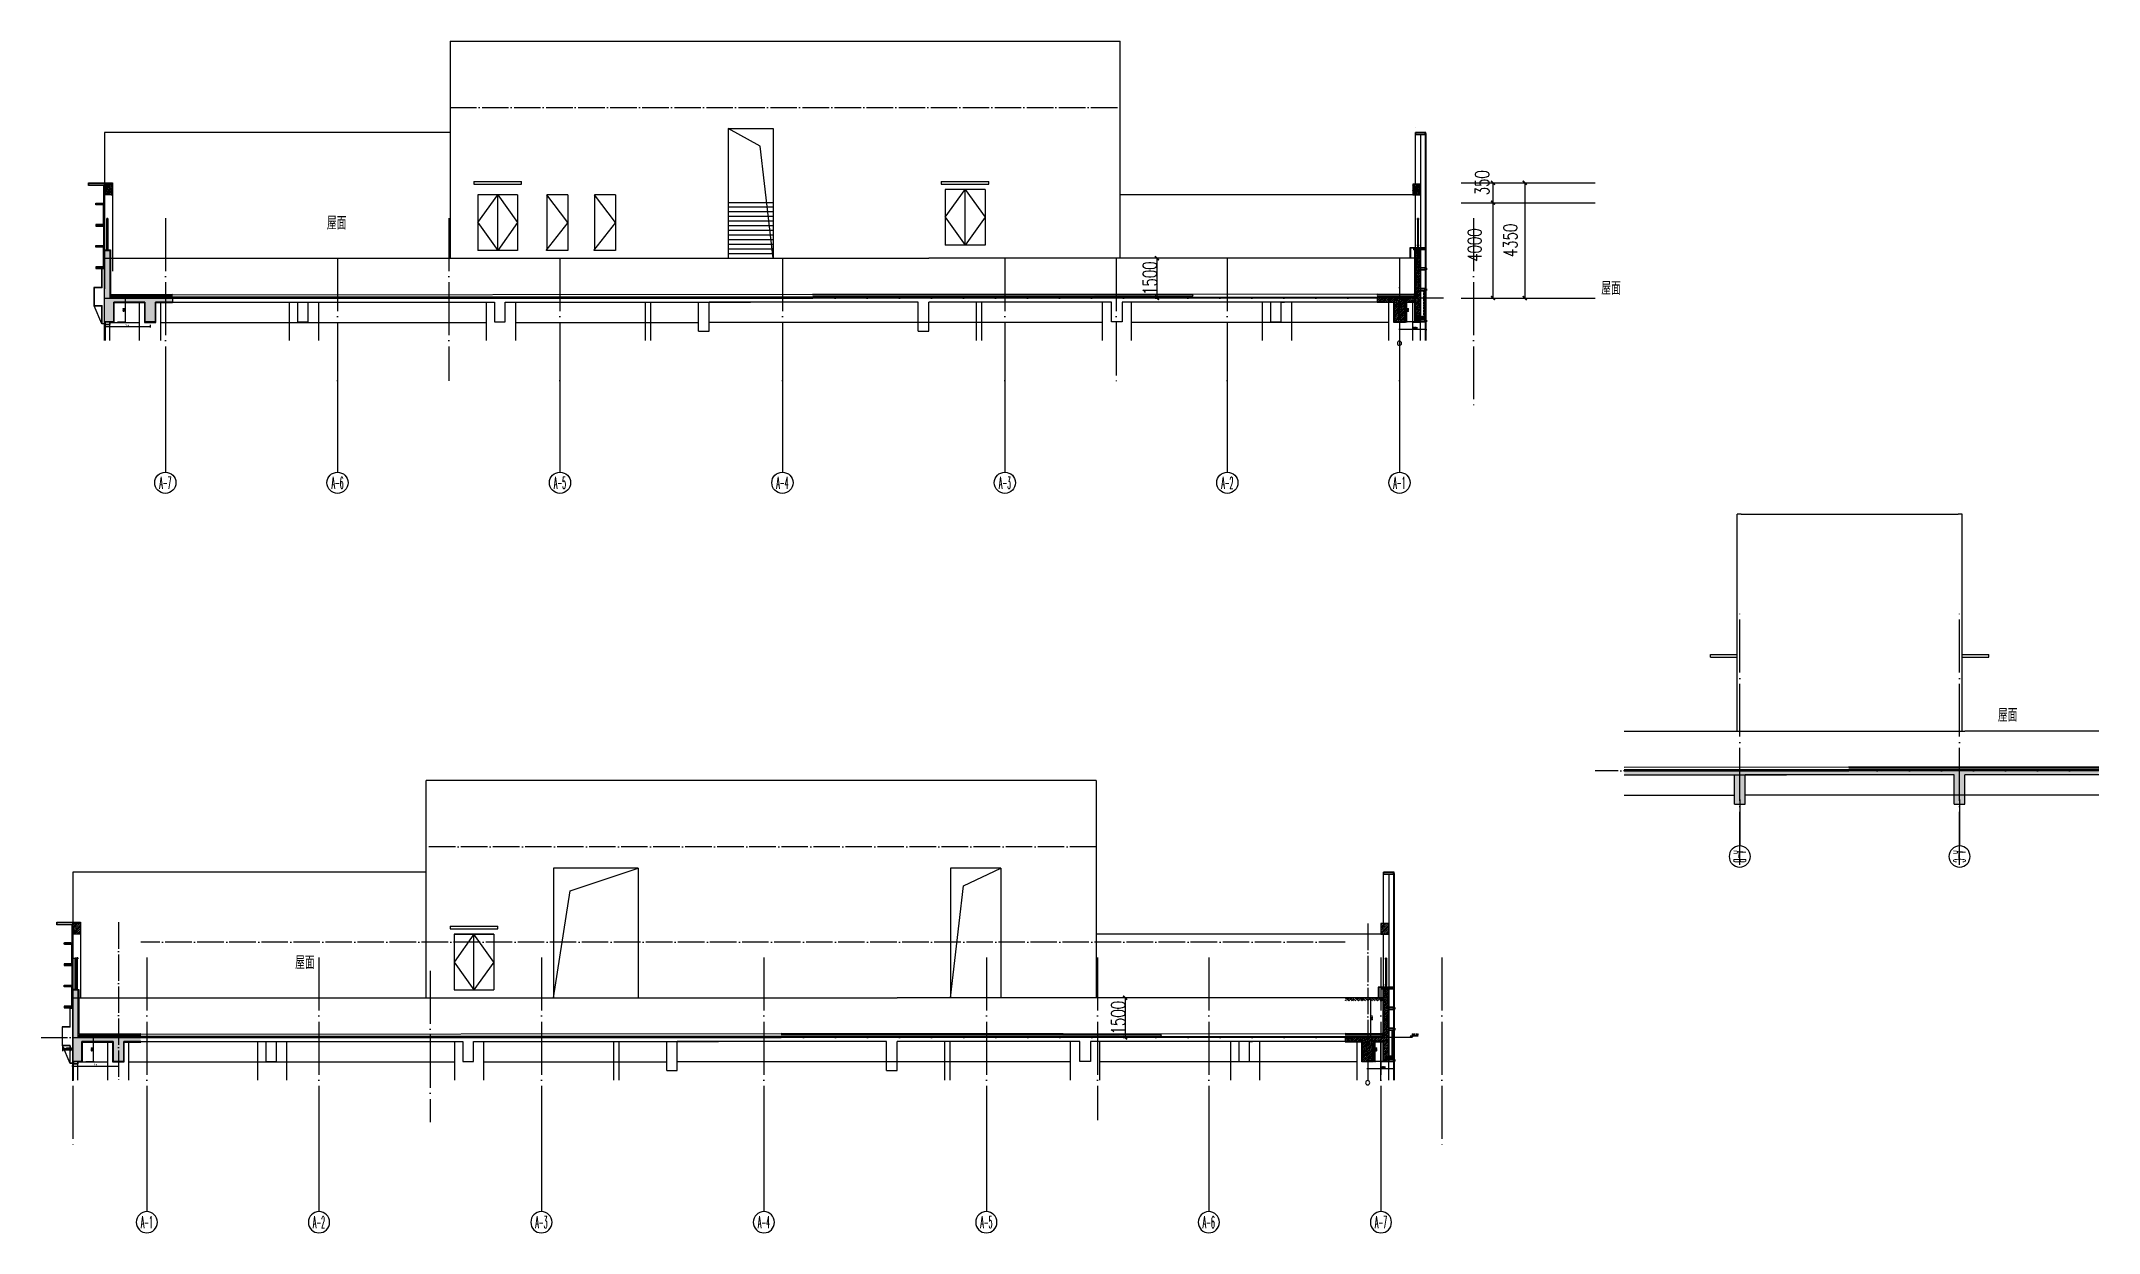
# Model space of a CAD drawing. Extents: x 1980812 to 2578970, y -669191 to 284498.
# Drawn here: x 1992676 to 2070375, y -669191 to -624191 of the extents above; entities that cross this region are included whole.
import ezdxf
from ezdxf.enums import TextEntityAlignment as Align

# ---------------------------------------------------------------- set-up
doc = ezdxf.new("R2010")
doc.units = 0
doc.header["$LTSCALE"] = 1000
doc.header["$MEASUREMENT"] = 0
for name, pattern in [('CENTER', [2, 1.25, -0.25, 0.25, -0.25]), ('DASH', [0.35, 0.25, -0.1]), ('DOTE', [2.42, 2, -0.2, 0.02, -0.2]), ('HIDDEN', [0.375, 0.25, -0.125]), ('HIDDEN2', [0.1875, 0.125, -0.0625])]:
    doc.linetypes.add(name, pattern=pattern)
for name, color, linetype in [('A-SECT-MBND-FINE', 252, 'Continuous'), ('A-SECT-MCUT', 1, 'Continuous'), ('A-SECT-MCUT-FINE', 137, 'Continuous'), ('ALUM-02', 4, 'Continuous'), ('AXIS', 3, 'Continuous'), ('AXIS_TEXT', 7, 'Continuous'), ('BH', 191, 'Continuous'), ('DIM_ELEV', 3, 'Continuous'), ('dote', 1, 'DOTE'), ('FILL', 251, 'Continuous'), ('PUB_DIM', 3, 'Continuous'), ('PUB_TEXT', 7, 'Continuous'), ('SF', 1, 'Continuous'), ('SPACE_HATCH', 8, 'Continuous'), ('STEEL', 3, 'Continuous'), ('SXJF', 8, 'Continuous'), ('TEXT', 7, 'Continuous'), ('WALL', 4, 'Continuous'), ('WINDOW', 2, 'Continuous'), ('保温卷材', 6, 'Continuous'), ('保温板', 20, 'Continuous'), ('可见看线', 63, 'Continuous'), ('柱墙填充', 181, 'Continuous'), ('栏杆', 143, 'Continuous'), ('看线', 66, 'Continuous'), ('空线', 3, 'Continuous'), ('详细标注', 231, 'Continuous'), ('铝板', 31, 'Continuous'), ('防水卷材', 6, 'DASH'), ('面层', 31, 'Continuous')]:
    doc.layers.add(name, color=color, linetype=linetype)
doc.styles.add('_TCH_AXIS', font='COMPLEX', dxfattribs={"bigfont": 'GBCBIG'})
doc.styles.add('_TCH_DIM', font='SIMPLEX', dxfattribs={"bigfont": 'GBCBIG'})
doc.styles.add('_TCH_DIM_T3', font='SIMPLEX', dxfattribs={"width": 0.705882, "bigfont": 'GBCBIG'})
doc.styles.add('COMPLEX', font='COMPLEX')
doc.styles.add('DIM_FONT', font='SIMPLEX', dxfattribs={"width": 0.7, "bigfont": 'GBCBIG'})
doc.styles.add('HZTXTW', font='txtw.shx', dxfattribs={"width": 0.6, "bigfont": 'hztxtw.shx'})
doc.styles.add('ROMANS', font='simplex_.ttf', dxfattribs={"width": 0.8, "height": 500})
doc.dimstyles.new('_TCH_ARCH&&150', dxfattribs={"dimscale": 1.5, "dimtxt": 350, "dimasz": 100, "dimexe": 250, "dimexo": 300, "dimgap": 100, "dimtad": 1, "dimdec": 0, "dimzin": 0, "dimdsep": 46, "dimtxsty": 'DIM_FONT', "dimblk": 'ARCHTICK', "dimcen": 0.09, "dimclrt": 7, "dimazin": 2, "dimtfac": 1, "dimtdec": 0, "dimtix": 1, "dimtmove": 2, "dimatfit": 3, "dimfxl": 1, "dimtolj": 1, "dimtzin": 0, "dimarcsym": 0})
doc.dimstyles.new('_TCH_ARCH&&20', dxfattribs={"dimtxt": 59.5, "dimasz": 20, "dimexe": 40, "dimexo": 4, "dimgap": 25.25, "dimtad": 1, "dimdec": 0, "dimzin": 0, "dimdsep": 46, "dimtxsty": '_TCH_DIM_T3', "dimblk": 'ARCHTICK', "dimcen": 0.09, "dimclrt": 7, "dimazin": 2, "dimtfac": 1, "dimtdec": 0, "dimtix": 1, "dimtmove": 2, "dimatfit": 3, "dimfxl": 1, "dimtolj": 1, "dimtzin": 0, "dimarcsym": 0})
doc.dimstyles.new('DIMN20', dxfattribs={"dimscale": 0.2, "dimtxt": 300, "dimasz": 1, "dimexe": 150, "dimexo": 0, "dimgap": 100, "dimtad": 1, "dimdec": 0, "dimzin": 0, "dimdsep": 46, "dimtxsty": 'DIM_FONT', "dimblk1": '_DIMX', "dimblk2": '_DIMX', "dimsah": 1, "dimcen": 0.09, "dimclrd": 256, "dimclre": 256, "dimclrt": 7, "dimadec": 0, "dimazin": 0, "dimtfac": 1, "dimtdec": 0, "dimtix": 1, "dimtmove": 2, "dimatfit": 3, "dimldrblk": '_DIMX', "dimfxl": 150, "dimtolj": 1, "dimtzin": 0, "dimarcsym": 0})
pattern_1 = [(130, (4821223.873, -1333897.27), (-71.7260183, -6.2752135), [7.5, -82.5]), (185, (4821223.87, -1333897.27), (13.8751334, 75.2192134), [6, -66]), (79.5486, (4821217.896, -1333897.79), (-57.8509382, 68.9439542), [6.374019, -70.1142112]), (133.8158, (4821223.87, -1333877.27), (-106.7241049, -16.5519014), [11.25, -123.75]), (83.3644, (4821214.98, -1333878.65), (-93.4662706, 97.411787), [9.561029, -105.1713]), (188.8158, (4821223.87, -1333877.27), (-93.4661945, 97.41186), [9, -99]), (159, (4821213.873, -1333882.27), (-59.6907052, -40.2618891), [7.5, -82.5]), (214, (4821213.87, -1333882.27), (-24.3315332, 72.5150045), [6, -66]), (108.5486, (4821208.9, -1333885.625), (-84.0222629, 32.2530497), [6.374019, -70.1142112]), (142.5, (4821223.873, -1333897.27), (-1.21598553, 33.28938538), [0, -65.2, 0, -67, 0, -66.25]), (172.5, (4821223.873, -1333897.27), (-26.30695375, 39.4411712), [0, -38.2, 0, -63.7, 0, -25.25]), (212.5, (4821246.173, -1333897.27), (-53.38224362, -2.25548718), [0, -25, 0, -78, 0, -103.5]), (222.5, (4821256.173, -1333897.27), (-58.3186169, 10.0104982), [0, -32.5, 0, -51.8, 0, -73.5])]
pattern_2 = [(130, (4789378.35, -1333897.27), (-71.7260183, -6.2752135), [7.5, -82.5]), (185, (4789378.35, -1333897.27), (13.8751334, 75.2192134), [6, -66]), (79.5486, (4789372.375, -1333897.794), (-57.8509382, 68.9439542), [6.374019, -70.1142112]), (133.8158, (4789378.35, -1333877.27), (-106.7241049, -16.5519014), [11.25, -123.75]), (83.3644, (4789369.46, -1333878.65), (-93.4662706, 97.411787), [9.561029, -105.1713]), (188.8158, (4789378.35, -1333877.27), (-93.4661945, 97.41186), [9, -99]), (159, (4789368.35, -1333882.27), (-59.6907052, -40.2618891), [7.5, -82.5]), (214, (4789368.35, -1333882.27), (-24.3315332, 72.5150045), [6, -66]), (108.5486, (4789363.38, -1333885.626), (-84.0222629, 32.2530497), [6.374019, -70.1142112]), (142.5, (4789378.352, -1333897.27), (-1.21598553, 33.28938538), [0, -65.2, 0, -67, 0, -66.25]), (172.5, (4789378.352, -1333897.27), (-26.30695374, 39.4411712), [0, -38.2, 0, -63.7, 0, -25.25]), (212.5, (4789400.652, -1333897.27), (-53.38224362, -2.25548717), [0, -25, 0, -78, 0, -103.5]), (222.5, (4789410.652, -1333897.27), (-58.3186169, 10.0104982), [0, -32.5, 0, -51.8, 0, -73.5])]
pattern_3 = [(130, (3541375.08, -386623.47), (-71.7260183, -6.2752135), [7.5, -82.5]), (185, (3541375.08, -386623.47), (13.8751334, 75.2192134), [6, -66]), (79.5486, (3541369.105, -386623.99), (-57.8509382, 68.9439542), [6.374019, -70.1142112]), (133.8158, (3541375.08, -386603.47), (-106.724105, -16.5519014), [11.25, -123.75]), (83.3644, (3541366.19, -386604.85), (-93.4662706, 97.411787), [9.561029, -105.1713]), (188.8158, (3541375.08, -386603.47), (-93.4661945, 97.41186), [9, -99]), (159, (3541365.08, -386608.47), (-59.6907052, -40.261889), [7.5, -82.5]), (214, (3541365.08, -386608.47), (-24.3315332, 72.5150045), [6, -66]), (108.5486, (3541360.11, -386611.825), (-84.022263, 32.2530497), [6.374019, -70.1142112]), (142.5, (3541375.082, -386623.47), (-1.21598553, 33.2893854), [0, -65.2, 0, -67, 0, -66.25]), (172.5, (3541375.082, -386623.47), (-26.30695374, 39.4411712), [0, -38.2, 0, -63.7, 0, -25.25]), (212.5, (3541397.382, -386623.47), (-53.3822436, -2.25548717), [0, -25, 0, -78, 0, -103.5]), (222.5, (3541407.38, -386623.47), (-58.318617, 10.0104982), [0, -32.5, 0, -51.8, 0, -73.5])]
pattern_4 = [(130, (4820023.873, -1361821.47), (-71.7260183, -6.2752135), [7.5, -82.5]), (185, (4820023.87, -1361821.47), (13.8751334, 75.2192134), [6, -66]), (79.5486, (4820017.896, -1361821.99), (-57.8509382, 68.9439542), [6.374019, -70.1142112]), (133.8158, (4820023.87, -1361801.47), (-106.7241049, -16.5519014), [11.25, -123.75]), (83.3644, (4820014.98, -1361802.85), (-93.4662706, 97.411787), [9.561029, -105.1713]), (188.8158, (4820023.87, -1361801.47), (-93.4661945, 97.41186), [9, -99]), (159, (4820013.873, -1361806.47), (-59.6907052, -40.2618891), [7.5, -82.5]), (214, (4820013.87, -1361806.47), (-24.3315332, 72.5150045), [6, -66]), (108.5486, (4820008.9, -1361809.82), (-84.0222629, 32.2530497), [6.374019, -70.1142112]), (142.5, (4820023.873, -1361821.467), (-1.21598553, 33.28938538), [0, -65.2, 0, -67, 0, -66.25]), (172.5, (4820023.873, -1361821.467), (-26.30695375, 39.4411712), [0, -38.2, 0, -63.7, 0, -25.25]), (212.5, (4820046.173, -1361821.467), (-53.38224362, -2.25548718), [0, -25, 0, -78, 0, -103.5]), (222.5, (4820056.173, -1361821.467), (-58.3186169, 10.0104982), [0, -32.5, 0, -51.8, 0, -73.5])]
pattern_5 = [(130, (4788178.35, -1361821.47), (-71.7260183, -6.2752135), [7.5, -82.5]), (185, (4788178.35, -1361821.47), (13.8751334, 75.2192134), [6, -66]), (79.5486, (4788172.375, -1361821.99), (-57.8509382, 68.9439542), [6.374019, -70.1142112]), (133.8158, (4788178.35, -1361801.47), (-106.7241049, -16.5519014), [11.25, -123.75]), (83.3644, (4788169.46, -1361802.85), (-93.4662706, 97.411787), [9.561029, -105.1713]), (188.8158, (4788178.35, -1361801.47), (-93.4661945, 97.41186), [9, -99]), (159, (4788168.35, -1361806.47), (-59.6907052, -40.2618891), [7.5, -82.5]), (214, (4788168.35, -1361806.47), (-24.3315332, 72.5150045), [6, -66]), (108.5486, (4788163.38, -1361809.82), (-84.0222629, 32.2530497), [6.374019, -70.1142112]), (142.5, (4788178.353, -1361821.468), (-1.21598553, 33.28938538), [0, -65.2, 0, -67, 0, -66.25]), (172.5, (4788178.353, -1361821.468), (-26.30695374, 39.4411712), [0, -38.2, 0, -63.7, 0, -25.25]), (212.5, (4788200.653, -1361821.468), (-53.38224362, -2.25548717), [0, -25, 0, -78, 0, -103.5]), (222.5, (4788210.653, -1361821.47), (-58.3186169, 10.0104982), [0, -32.5, 0, -51.8, 0, -73.5])]
pattern_6 = [(130, (3540175.08, -414547.667), (-71.7260183, -6.2752135), [7.5, -82.5]), (185, (3540175.08, -414547.67), (13.8751334, 75.2192134), [6, -66]), (79.5486, (3540169.105, -414548.19), (-57.8509382, 68.9439542), [6.374019, -70.1142112]), (133.8158, (3540175.08, -414527.67), (-106.724105, -16.5519014), [11.25, -123.75]), (83.3644, (3540166.19, -414529.05), (-93.4662706, 97.411787), [9.561029, -105.1713]), (188.8158, (3540175.08, -414527.67), (-93.4661945, 97.41186), [9, -99]), (159, (3540165.08, -414532.667), (-59.6907052, -40.261889), [7.5, -82.5]), (214, (3540165.08, -414532.67), (-24.3315332, 72.5150045), [6, -66]), (108.5486, (3540160.11, -414536.02), (-84.022263, 32.2530497), [6.374019, -70.1142112]), (142.5, (3540175.083, -414547.667), (-1.21598553, 33.2893854), [0, -65.2, 0, -67, 0, -66.25]), (172.5, (3540175.083, -414547.667), (-26.30695374, 39.4411712), [0, -38.2, 0, -63.7, 0, -25.25]), (212.5, (3540197.383, -414547.667), (-53.3822436, -2.25548717), [0, -25, 0, -78, 0, -103.5]), (222.5, (3540207.383, -414547.667), (-58.318617, 10.0104982), [0, -32.5, 0, -51.8, 0, -73.5])]

msp = doc.modelspace()

# ---------------------------------------------------------------- texts
at = {"layer": 'DIM_ELEV', "color": 7, "style": 'HZTXTW', "width": 0.7}
for p in [(2003467.1, -631308.4, 0), (2051586.2, -633770.9, 0), (2066564.9, -649888.2, 0), (2002267.1, -659232.6, 0)]:
    msp.add_text('屋面', height=500, dxfattribs=at).set_placement(p)
at = {"layer": 'PUB_TEXT', "style": '_TCH_DIM', "text_generation_flag": 4, "width": 0.705882}
msp.add_text('96.300', height=59.5, rotation=180, dxfattribs=at).set_placement((2044680.2, -661734.7, 0))

# ---------------------------------------------------------------- blocks, each defined once
blk = doc.blocks.new('_ArchTick')
at = {"color": 0, "linetype": 'ByBlock', "const_width": 0.4}
blk.add_lwpolyline([(-0.5, -0.5), (0.5, 0.5)], dxfattribs=at)
blk = doc.blocks.new('*D2850')
at = {"layer": 'Defpoints', "color": 0, "transparency": 16777216}
for p in [(2045848, -629541, 0), (2045848, -633891, 0), (2048698, -633891)]:
    blk.add_point(p, dxfattribs=at)
at = {"layer": 'PUB_DIM', "color": 0, "lineweight": -2, "transparency": 16777216}
for p, q in [((2046298, -629541), (2049073, -629541)), ((2048698, -629541), (2048698, -633891)), ((2046298, -633891), (2049073, -633891))]:
    blk.add_line(p, q, dxfattribs=at)
at = {"layer": 'PUB_DIM', "color": 0, "lineweight": -2, "transparency": 16777216, "xscale": 150, "yscale": 150, "zscale": 150}
for p, rotation in [((2048698, -629541), 90), ((2048698, -633891), 270)]:
    blk.add_blockref('_ArchTick', p, dxfattribs=dict(at, rotation=rotation))
at = {"layer": 'PUB_DIM', "color": 7, "transparency": 16777216, "insert": (2048154, -631716), "char_height": 525, "attachment_point": 5, "rotation": 90, "style": 'DIM_FONT'}
blk.add_mtext('\\A1;4350', dxfattribs=at)
blk = doc.blocks.new('*D2851')
at = {"layer": 'Defpoints', "color": 0, "transparency": 16777216}
for p in [(2045848, -630291, 0), (2045848, -633891, 0), (2047498, -633891)]:
    blk.add_point(p, dxfattribs=at)
at = {"layer": 'PUB_DIM', "color": 0, "lineweight": -2, "transparency": 16777216}
for p, q in [((2046298, -630291), (2047873, -630291)), ((2047498, -630291), (2047498, -633891)), ((2046298, -633891), (2047873, -633891))]:
    blk.add_line(p, q, dxfattribs=at)
at = {"layer": 'PUB_DIM', "color": 0, "lineweight": -2, "transparency": 16777216, "xscale": 150, "yscale": 150, "zscale": 150}
for p, rotation in [((2047498, -630291), 90), ((2047498, -633891), 270)]:
    blk.add_blockref('_ArchTick', p, dxfattribs=dict(at, rotation=rotation))
at = {"layer": 'PUB_DIM', "color": 7, "transparency": 16777216, "insert": (2046805, -631891), "char_height": 525, "attachment_point": 5, "rotation": 90, "style": 'DIM_FONT'}
blk.add_mtext('\\A1;4000', dxfattribs=at)
blk = doc.blocks.new('*D2852')
at = {"layer": 'Defpoints', "color": 0, "transparency": 16777216}
for p in [(2045848, -629541, 0), (2045848, -630291, 0), (2047498, -630291)]:
    blk.add_point(p, dxfattribs=at)
at = {"layer": 'PUB_DIM', "color": 0, "lineweight": -2, "transparency": 16777216}
for p, q in [((2046298, -629541), (2047873, -629541)), ((2047498, -629541), (2047498, -630291)), ((2046298, -630291), (2047873, -630291))]:
    blk.add_line(p, q, dxfattribs=at)
at = {"layer": 'PUB_DIM', "color": 0, "lineweight": -2, "transparency": 16777216, "xscale": 150, "yscale": 150, "zscale": 150}
for p, rotation in [((2047498, -629541), 90), ((2047498, -630291), 270)]:
    blk.add_blockref('_ArchTick', p, dxfattribs=dict(at, rotation=rotation))
at = {"layer": 'PUB_DIM', "color": 7, "transparency": 16777216, "insert": (2047086, -629541), "char_height": 525, "attachment_point": 5, "rotation": 90, "style": 'DIM_FONT'}
blk.add_mtext('\\A1;350', dxfattribs=at)
blk = doc.blocks.new('*D2853')
at = {"layer": 'Defpoints', "color": 0, "transparency": 16777216}
for p in [(2035093, -632391, 0), (2034807, -633891), (2035093, -633891, 0)]:
    blk.add_point(p, dxfattribs=at)
at = {"layer": 'PUB_DIM', "color": 0, "lineweight": -2, "transparency": 16777216}
for p, q in [((2034643, -632391), (2034432, -632391)), ((2034807, -632391), (2034807, -633891)), ((2034643, -633891), (2034432, -633891))]:
    blk.add_line(p, q, dxfattribs=at)
at = {"layer": 'PUB_DIM', "color": 0, "lineweight": -2, "transparency": 16777216, "xscale": 150, "yscale": 150, "zscale": 150}
for p, rotation in [((2034807, -632391), 90), ((2034807, -633891), 270)]:
    blk.add_blockref('_ArchTick', p, dxfattribs=dict(at, rotation=rotation))
at = {"layer": 'PUB_DIM', "color": 7, "transparency": 16777216, "insert": (2034544, -633141), "char_height": 525, "attachment_point": 5, "rotation": 90, "style": 'DIM_FONT'}
blk.add_mtext('\\A1;1500', dxfattribs=at)
blk = doc.blocks.new('_DIMX')
blk.add_line((-150, 0), (150, 0))
at = {"const_width": 50}
blk.add_lwpolyline([(-70, -70), (70, 70)], dxfattribs=at)
blk = doc.blocks.new('*D2854')
at = {"layer": 'Defpoints', "color": 0, "transparency": 16777216}
for p in [(1995060, -633891, 0), (1995560, -634791, 0), (1995846, -634791)]:
    blk.add_point(p, dxfattribs=at)
at = {"layer": '详细标注', "lineweight": -2, "transparency": 16777216}
for p, q in [((1995060, -633891), (1995876, -633891)), ((1995846, -633892), (1995846, -634791)), ((1995560, -634791), (1995876, -634791))]:
    blk.add_line(p, q, dxfattribs=at)
at = {"layer": '详细标注', "lineweight": -2, "transparency": 16777216, "xscale": 0.2, "yscale": 0.2, "zscale": 0.2}
for p, rotation in [((1995846, -633891), 90), ((1995846, -634791), 270)]:
    blk.add_blockref('_DIMX', p, dxfattribs=dict(at, rotation=rotation))
at = {"layer": '详细标注', "color": 7, "transparency": 16777216, "insert": (1995796, -634341), "char_height": 60, "attachment_point": 5, "rotation": 90, "style": 'DIM_FONT'}
blk.add_mtext('\\A1;900', dxfattribs=at)
blk = doc.blocks.new('*D2855')
at = {"layer": 'Defpoints', "color": 0, "transparency": 16777216}
for p in [(1995067, -634905, 0), (1996793, -634905), (1996793, -634972)]:
    blk.add_point(p, dxfattribs=at)
at = {"layer": '详细标注', "lineweight": -2, "transparency": 16777216}
for p, q in [((1995067, -634905), (1995067, -635002)), ((1995067, -634972), (1996792, -634972)), ((1996793, -634905), (1996793, -635002))]:
    blk.add_line(p, q, dxfattribs=at)
at = {"layer": '详细标注', "lineweight": -2, "transparency": 16777216, "xscale": 0.2, "yscale": 0.2, "zscale": 0.2, "rotation": 180}
blk.add_blockref('_DIMX', (1995067, -634972), dxfattribs=at)
at = {"layer": '详细标注', "lineweight": -2, "transparency": 16777216, "xscale": 0.2, "yscale": 0.2, "zscale": 0.2}
blk.add_blockref('_DIMX', (1996793, -634972), dxfattribs=at)
at = {"layer": '详细标注', "color": 7, "transparency": 16777216, "insert": (1995930, -634920), "char_height": 60, "attachment_point": 5, "style": 'DIM_FONT'}
blk.add_mtext('\\A1;详平面', dxfattribs=at)
blk = doc.blocks.new('*D2856')
at = {"layer": 'Defpoints', "color": 0, "transparency": 16777216}
for p in [(2044667, -633891, 0), (2044231, -634791), (2044517, -634791, 0)]:
    blk.add_point(p, dxfattribs=at)
at = {"layer": '详细标注', "lineweight": -2, "transparency": 16777216}
for p, q in [((2044667, -633891), (2044201, -633891)), ((2044231, -633892), (2044231, -634791)), ((2044517, -634791), (2044201, -634791))]:
    blk.add_line(p, q, dxfattribs=at)
at = {"layer": '详细标注', "lineweight": -2, "transparency": 16777216, "xscale": 0.2, "yscale": 0.2, "zscale": 0.2}
for p, rotation in [((2044231, -633891), 90), ((2044231, -634791), 270)]:
    blk.add_blockref('_DIMX', p, dxfattribs=dict(at, rotation=rotation))
at = {"layer": '详细标注', "color": 7, "transparency": 16777216, "insert": (2044281, -634341), "char_height": 60, "attachment_point": 5, "rotation": 270, "style": 'DIM_FONT'}
blk.add_mtext('\\A1;900', dxfattribs=at)
blk = doc.blocks.new('*D2857')
at = {"layer": 'Defpoints', "color": 0, "transparency": 16777216}
for p in [(2043967, -634925, 0), (2043967, -635075, 0), (2044967, -634925, 0)]:
    blk.add_point(p, dxfattribs=at)
at = {"layer": '详细标注', "lineweight": -2, "transparency": 16777216}
for p, q in [((2043967, -634925, 0), (2043967, -635105, 0)), ((2044966, -635075, 0), (2043967, -635075, 0)), ((2044967, -634925, 0), (2044967, -635105, 0))]:
    blk.add_line(p, q, dxfattribs=at)
at = {"layer": '详细标注', "lineweight": -2, "transparency": 16777216, "xscale": 0.2, "yscale": 0.2, "zscale": 0.2}
for p, rotation in [((2043967, -635075, 0), 180.0001417784383), ((2044967, -635075, 0), 0.0001417784382115813)]:
    blk.add_blockref('_DIMX', p, dxfattribs=dict(at, rotation=rotation))
at = {"layer": '详细标注', "color": 7, "transparency": 16777216, "insert": (2044567, -635020, 0), "char_height": 60, "attachment_point": 5, "rotation": 180.00014, "style": 'DIM_FONT'}
blk.add_mtext('\\A1;1000', dxfattribs=at)
blk = doc.blocks.new('M5x45_Pan')
at = {"color": 8, "linetype": 'HIDDEN'}
for p, q in [((0, 2), (45, 2)), ((44, -3), (44, 2)), ((0, -2), (45, -2))]:
    blk.add_line(p, q, dxfattribs=at)
at = {"color": 0, "linetype": 'ByBlock'}
blk.add_lwpolyline([(-1, -5), (0, -5), (0, 5), (-1, 5, 0.228537), (-2, 4, 0.349288), (-2, -4, 0.228537)], format="xyb", close=True, dxfattribs=at)
at = {"color": 8, "linetype": 'HIDDEN2'}
blk.add_lwpolyline([(-4, 1), (-2, 1), (-2, -1), (-4, -1)], dxfattribs=at)
at = {"color": 8, "linetype": 'ByBlock'}
blk.add_lwpolyline([(0, 2), (44, 2), (45, 2), (45, -2), (44, -3), (0, -3)], dxfattribs=at)
at = {"layer": 'TEXT', "color": 8, "linetype": 'CENTER'}
blk.add_line((48, 0), (-7, 0), dxfattribs=at)
at = {"layer": 'Defpoints', "color": 8, "style": 'ROMANS', "width": 0.8}
blk.add_text('M5x45', height=1, rotation=90, dxfattribs=at).set_placement((-1, 0), align=Align.MIDDLE)
blk = doc.blocks.new('A$C7D172E5E')
at = {"layer": 'A-SECT-MCUT'}
for points in [[(0, -40), (0, -80), (-136, -80), (-172, -80), (-172, -48), (-189, -48), (-189, -47), (-185, -46), (-185, -47), (-172, -47), (-172, -40), (-172, -33), (-185, -33), (-185, -34), (-189, -33), (-189, -32), (-172, -32), (-172, 0), (-136, 0), (0, 0)], [(-189, -45), (-185, -45), (-185, -46), (-185, -47), (-186, -46), (-189, -47), (-189, -48), (-201, -48), (-201, -46), (-191, -46), (-191, -34), (-201, -34), (-201, -32), (-189, -32), (-189, -33), (-186, -34), (-185, -33), (-185, -34), (-185, -35), (-189, -35)], [(-169, -78), (-3, -78), (-3, -40), (-3, -3), (-169, -3)]]:
    blk.add_lwpolyline(points, close=True, dxfattribs=at)
for points in [[(-205, -75), (-225, -75), (-225, -5), (-205, -5, -0.414214), (-205, -6), (-205, -6, -0.351524), (-205, -6), (-209, -7, -0.256425), (-210, -7), (-210, -6, 0.198912), (-211, -6), (-216, -6, 0.414214), (-217, -7), (-217, -10, -0.414214), (-217, -10), (-218, -10, -0.414214), (-218, -10), (-218, -7, 0.414214), (-219, -6), (-223, -6, 0.414214), (-223, -7), (-223, -73, 0.414214), (-223, -74), (-219, -74, 0.414214), (-218, -73), (-218, -70, -0.414214), (-218, -70), (-217, -70, -0.414214), (-217, -70), (-217, -73, 0.414214), (-216, -74), (-211, -74, 0.198912), (-210, -74), (-210, -73, -0.256425), (-209, -73), (-205, -74, -0.351524), (-205, -74), (-205, -75, -0.414214)], [(-205, -29, -0.414214), (-205, -30), (-206, -30, 0.414214), (-207, -30), (-207, -50, 0.414214), (-206, -51), (-205, -51, -0.414214), (-205, -51), (-205, -52, -0.414214), (-205, -53), (-209, -53), (-209, -60, 0.414214), (-209, -61), (-205, -61, -0.414214), (-205, -61), (-205, -64, -0.414214), (-205, -64), (-206, -64, -0.414214), (-206, -64), (-206, -63, 0.414214), (-207, -63), (-209, -63, 0.414214), (-209, -63), (-209, -70, 0.414214), (-209, -71), (-207, -71, 0.414214), (-206, -70), (-206, -70, -0.414214), (-206, -69), (-205, -69, -0.414214), (-205, -70), (-205, -73, -0.479811), (-206, -73), (-209, -73, 0.256425), (-210, -73), (-210, -73, -0.198912), (-211, -74), (-214, -74, -0.10157), (-214, -74), (-216, -73, -0.300021), (-217, -72), (-217, -71, -0.414214), (-216, -71), (-212, -71, 0.414214), (-212, -70), (-212, -63), (-212, -17), (-212, -10, 0.414214), (-212, -9), (-216, -9, -0.414214), (-217, -9), (-217, -8, -0.300021), (-216, -7), (-214, -6, -0.10157), (-214, -6), (-211, -6, -0.198912), (-210, -7), (-210, -7, 0.256425), (-209, -7), (-206, -7, -0.479811), (-205, -7), (-205, -10, -0.414214), (-205, -11), (-206, -11, -0.414214), (-206, -10), (-206, -10, 0.414214), (-207, -9), (-209, -9, 0.414214), (-209, -10), (-209, -17, 0.414214), (-209, -17), (-207, -17, 0.414214), (-206, -17), (-206, -16, -0.414214), (-206, -16), (-205, -16, -0.414214), (-205, -16), (-205, -19, -0.414214), (-205, -19), (-209, -19, 0.414214), (-209, -20), (-209, -28), (-205, -28, -0.414214), (-205, -28)]]:
    blk.add_lwpolyline(points, format="xyb", close=True, dxfattribs=at)
at = {"layer": 'A-SECT-MCUT-FINE'}
for p, q in [((-181, -26, 0), (-195, -26, 0)), ((-181, -54, 0), (-195, -54, 0))]:
    blk.add_line(p, q, dxfattribs=at)
for centre in [(-182, -29, 0), (-182, -51, 0)]:
    blk.add_circle(centre, 2.98, dxfattribs=at)
for centre, start, end in [((-199, -29, 0), 320.56823, 27.91829), ((-199, -51, 0), 332.08171, 39.43177)]:
    blk.add_arc(centre, 5.39, start, end, dxfattribs=at)
at = {"layer": 'WINDOW'}
for p, q in [((-200, -25, 0), (-199, -26, 0)), ((-200, -55, 0), (-199, -54, 0)), ((-199, -26, 0), (-195, -26, 0)), ((-199, -54, 0), (-195, -54, 0)), ((-195, -26, 0), (-194, -25, 0)), ((-195, -54, 0), (-194, -55, 0)), ((-181, -26, 0), (-182, -25, 0)), ((-181, -54, 0), (-182, -55, 0)), ((-177, -26, 0), (-181, -26, 0)), ((-177, -54, 0), (-181, -54, 0)), ((-176, -25, 0), (-177, -26, 0)), ((-176, -55, 0), (-177, -54, 0))]:
    blk.add_line(p, q, dxfattribs=at)
at = {"layer": 'SF', "rotation": 0.0004018880973149244}
blk.add_blockref('M5x45_Pan', (-207, -40, 0), dxfattribs=at)
blk = doc.blocks.new('15mm铝板胶缝')
at = {"layer": 'FILL'}
h = blk.add_hatch(dxfattribs=at)
h.set_pattern_fill('HEX', color=256, scale=7, style=0)
h.set_pattern_definition([(0, (-4e-14, -1.343), (0, 1.51554), [0.875, -1.75]), (120, (-4e-14, -1.343), (-1.3125, -0.75777), [0.875, -1.75]), (60, (0.875, -1.343), (-1.3125, 0.75777), [0.875, -1.75])])
edge = h.paths.add_edge_path()
edge.add_ellipse((8, 12), major_axis=(-7.5, 0), ratio=0.703876, start_angle=0, end_angle=360)
h = blk.add_hatch(dxfattribs=at)
h.set_pattern_fill('DOTS', color=256, scale=10, style=0)
edge = h.paths.add_edge_path()
edge.add_line((15, 0), (15, 11))
edge.add_ellipse((8, 12), major_axis=(-7.5, 0), ratio=0.703876, start_angle=0, end_angle=180, ccw=False)
edge.add_line((0, 10), (0, 0))
edge.add_arc((8, -13), 15.1, 60.13717, 119.86283, ccw=False)
at = {"layer": 'SXJF'}
blk.add_lwpolyline([(15, 12), (15, 0, 0.266667), (0, 0), (0, 12)], format="xyb", dxfattribs=at)
blk.add_ellipse((8, 12), major_axis=(-7.5, 0), ratio=0.703876, dxfattribs=at)
blk = doc.blocks.new('_AXISO')
blk.add_circle((0, 0), 0.5)
at = {"layer": 'AXIS_TEXT', "style": 'COMPLEX', "width": 1.041667}
blk.add_attdef('A', text='', height=0.56, dxfattribs=at).set_placement((-0.25, -0.28), (0.25, -0.28), align=Align.FIT)
blk = doc.blocks.new('$LinePat$岩棉板')
at = {"color": 0}
for p, q in [((0, -17), (12, -67)), ((12, -67), (24, -17))]:
    blk.add_line(p, q, dxfattribs=at)
for centre, start, end in [((12, -17), 0, 180), ((0, -67), 270, 0), ((24, -67), 180, 270)]:
    blk.add_arc(centre, 12, start, end, dxfattribs=at)
at = {"layer": 'Defpoints'}
blk.add_point((0, 0), dxfattribs=at)
at = {"layer": 'Defpoints', "color": 0}
blk.add_point((24, -84), dxfattribs=at)
blk = doc.blocks.new('*D2858')
at = {"layer": 'Defpoints', "color": 0, "transparency": 16777216}
for p in [(2033893, -660316, 0), (2033607, -661816), (2033893, -661816, 0)]:
    blk.add_point(p, dxfattribs=at)
at = {"layer": 'PUB_DIM', "color": 0, "lineweight": -2, "transparency": 16777216}
for p, q in [((2033443, -660316), (2033232, -660316)), ((2033607, -660316), (2033607, -661816)), ((2033443, -661816), (2033232, -661816))]:
    blk.add_line(p, q, dxfattribs=at)
at = {"layer": 'PUB_DIM', "color": 0, "lineweight": -2, "transparency": 16777216, "xscale": 150, "yscale": 150, "zscale": 150}
for p, rotation in [((2033607, -660316), 90), ((2033607, -661816), 270)]:
    blk.add_blockref('_ArchTick', p, dxfattribs=dict(at, rotation=rotation))
at = {"layer": 'PUB_DIM', "color": 7, "transparency": 16777216, "insert": (2033344, -661066), "char_height": 525, "attachment_point": 5, "rotation": 90, "style": 'DIM_FONT'}
blk.add_mtext('\\A1;1500', dxfattribs=at)
blk = doc.blocks.new('*D2862')
at = {"layer": 'Defpoints', "color": 0, "transparency": 16777216}
for p in [(1993860, -661816, 0), (1994360, -662716, 0), (1994646, -662716)]:
    blk.add_point(p, dxfattribs=at)
at = {"layer": '详细标注', "lineweight": -2, "transparency": 16777216}
for p, q in [((1993860, -661816), (1994676, -661816)), ((1994646, -661816), (1994646, -662715)), ((1994360, -662716), (1994676, -662716))]:
    blk.add_line(p, q, dxfattribs=at)
at = {"layer": '详细标注', "lineweight": -2, "transparency": 16777216, "xscale": 0.2, "yscale": 0.2, "zscale": 0.2}
for p, rotation in [((1994646, -661816), 90), ((1994646, -662716), 270)]:
    blk.add_blockref('_DIMX', p, dxfattribs=dict(at, rotation=rotation))
at = {"layer": '详细标注', "color": 7, "transparency": 16777216, "insert": (1994596, -662266), "char_height": 60, "attachment_point": 5, "rotation": 90, "style": 'DIM_FONT'}
blk.add_mtext('\\A1;900', dxfattribs=at)
blk = doc.blocks.new('*D2863')
at = {"layer": 'Defpoints', "color": 0, "transparency": 16777216}
for p in [(1993867, -658816, 0), (1994052, -658816), (1993867, -660016)]:
    blk.add_point(p, dxfattribs=at)
at = {"layer": '详细标注', "lineweight": -2, "transparency": 16777216}
for p, q in [((1993867, -658816), (1994082, -658816)), ((1994052, -660015), (1994052, -658816)), ((1993867, -660016), (1994082, -660016))]:
    blk.add_line(p, q, dxfattribs=at)
at = {"layer": '详细标注', "lineweight": -2, "transparency": 16777216, "xscale": 0.2, "yscale": 0.2, "zscale": 0.2}
for p, rotation in [((1994052, -658816), 90), ((1994052, -660016), 270)]:
    blk.add_blockref('_DIMX', p, dxfattribs=dict(at, rotation=rotation))
at = {"layer": '详细标注', "color": 7, "transparency": 16777216, "insert": (1994002, -659416), "char_height": 60, "attachment_point": 5, "rotation": 90, "style": 'DIM_FONT'}
blk.add_mtext('\\A1;1200', dxfattribs=at)
blk = doc.blocks.new('*D2864')
at = {"layer": 'Defpoints', "color": 0, "transparency": 16777216}
for p in [(1993867, -662829, 0), (1995593, -662829), (1995593, -662896)]:
    blk.add_point(p, dxfattribs=at)
at = {"layer": '详细标注', "lineweight": -2, "transparency": 16777216}
for p, q in [((1993867, -662829), (1993867, -662926)), ((1993867, -662896), (1995592, -662896)), ((1995593, -662829), (1995593, -662926))]:
    blk.add_line(p, q, dxfattribs=at)
at = {"layer": '详细标注', "lineweight": -2, "transparency": 16777216, "xscale": 0.2, "yscale": 0.2, "zscale": 0.2, "rotation": 180}
blk.add_blockref('_DIMX', (1993867, -662896), dxfattribs=at)
at = {"layer": '详细标注', "lineweight": -2, "transparency": 16777216, "xscale": 0.2, "yscale": 0.2, "zscale": 0.2}
blk.add_blockref('_DIMX', (1995593, -662896), dxfattribs=at)
at = {"layer": '详细标注', "color": 7, "transparency": 16777216, "insert": (1994730, -662844), "char_height": 60, "attachment_point": 5, "style": 'DIM_FONT'}
blk.add_mtext('\\A1;详平面', dxfattribs=at)
blk = doc.blocks.new('*D2865')
at = {"layer": 'Defpoints', "color": 0, "transparency": 16777216}
for p in [(1993478, -662135), (1993767, -662135), (1993767, -662286)]:
    blk.add_point(p, dxfattribs=at)
at = {"layer": 'PUB_DIM', "color": 0, "lineweight": -2, "transparency": 16777216}
for p, q in [((1993478, -662139), (1993478, -662326)), ((1993478, -662286), (1993767, -662286)), ((1993767, -662139), (1993767, -662326))]:
    blk.add_line(p, q, dxfattribs=at)
at = {"layer": 'PUB_DIM', "color": 0, "lineweight": -2, "transparency": 16777216, "xscale": 20, "yscale": 20, "zscale": 20, "rotation": 180}
blk.add_blockref('_ArchTick', (1993478, -662286), dxfattribs=at)
at = {"layer": 'PUB_DIM', "color": 0, "lineweight": -2, "transparency": 16777216, "xscale": 20, "yscale": 20, "zscale": 20}
blk.add_blockref('_ArchTick', (1993767, -662286), dxfattribs=at)
at = {"layer": 'PUB_DIM', "color": 7, "transparency": 16777216, "insert": (1993622, -662231), "char_height": 59.5, "attachment_point": 5, "style": '_TCH_DIM_T3'}
blk.add_mtext('\\A1;0~500', dxfattribs=at)
blk = doc.blocks.new('*D2866')
at = {"layer": 'Defpoints', "color": 0, "transparency": 16777216}
for p in [(1993767, -662135), (1993867, -662135), (1993867, -662286)]:
    blk.add_point(p, dxfattribs=at)
at = {"layer": 'PUB_DIM', "color": 0, "lineweight": -2, "transparency": 16777216}
for p, q in [((1993767, -662139), (1993767, -662326)), ((1993767, -662286), (1993867, -662286)), ((1993867, -662139), (1993867, -662326))]:
    blk.add_line(p, q, dxfattribs=at)
at = {"layer": 'PUB_DIM', "color": 0, "lineweight": -2, "transparency": 16777216, "xscale": 20, "yscale": 20, "zscale": 20, "rotation": 180}
blk.add_blockref('_ArchTick', (1993767, -662286), dxfattribs=at)
at = {"layer": 'PUB_DIM', "color": 0, "lineweight": -2, "transparency": 16777216, "xscale": 20, "yscale": 20, "zscale": 20}
blk.add_blockref('_ArchTick', (1993867, -662286), dxfattribs=at)
at = {"layer": 'PUB_DIM', "color": 7, "transparency": 16777216, "insert": (1993829, -662231), "char_height": 59.5, "attachment_point": 5, "style": '_TCH_DIM_T3'}
blk.add_mtext('\\A1;100', dxfattribs=at)
blk = doc.blocks.new('*D2859')
at = {"layer": 'Defpoints', "color": 0, "transparency": 16777216}
for p in [(2043467, -661816, 0), (2043031, -662716), (2043317, -662716, 0)]:
    blk.add_point(p, dxfattribs=at)
at = {"layer": '详细标注', "lineweight": -2, "transparency": 16777216}
for p, q in [((2043467, -661816), (2043001, -661816)), ((2043031, -661816), (2043031, -662715)), ((2043317, -662716), (2043001, -662716))]:
    blk.add_line(p, q, dxfattribs=at)
at = {"layer": '详细标注', "lineweight": -2, "transparency": 16777216, "xscale": 0.2, "yscale": 0.2, "zscale": 0.2}
for p, rotation in [((2043031, -661816), 90), ((2043031, -662716), 270)]:
    blk.add_blockref('_DIMX', p, dxfattribs=dict(at, rotation=rotation))
at = {"layer": '详细标注', "color": 7, "transparency": 16777216, "insert": (2043081, -662266), "char_height": 60, "attachment_point": 5, "rotation": 270, "style": 'DIM_FONT'}
blk.add_mtext('\\A1;900', dxfattribs=at)
blk = doc.blocks.new('*D2860')
at = {"layer": 'Defpoints', "color": 0, "transparency": 16777216}
for p in [(2043367, -660316, 0), (2042870, -661816), (2043367, -661816, 0)]:
    blk.add_point(p, dxfattribs=at)
at = {"layer": '详细标注', "lineweight": -2, "transparency": 16777216}
for p, q in [((2043367, -660316), (2042840, -660316)), ((2042870, -660316), (2042870, -661815)), ((2043367, -661816), (2042840, -661816))]:
    blk.add_line(p, q, dxfattribs=at)
at = {"layer": '详细标注', "lineweight": -2, "transparency": 16777216, "xscale": 0.2, "yscale": 0.2, "zscale": 0.2}
for p, rotation in [((2042870, -660316), 90), ((2042870, -661816), 270)]:
    blk.add_blockref('_DIMX', p, dxfattribs=dict(at, rotation=rotation))
at = {"layer": '详细标注', "color": 7, "transparency": 16777216, "insert": (2042920, -661066), "char_height": 60, "attachment_point": 5, "rotation": 270, "style": 'DIM_FONT'}
blk.add_mtext('\\A1;1500', dxfattribs=at)
blk = doc.blocks.new('*D2861')
at = {"layer": 'Defpoints', "color": 0, "transparency": 16777216}
for p in [(2042767, -662850, 0), (2042767, -662999, 0), (2043767, -662850, 0)]:
    blk.add_point(p, dxfattribs=at)
at = {"layer": '详细标注', "lineweight": -2, "transparency": 16777216}
for p, q in [((2042767, -662850, 0), (2042767, -663029, 0)), ((2043766, -662999, 0), (2042767, -662999, 0)), ((2043767, -662850, 0), (2043767, -663029, 0))]:
    blk.add_line(p, q, dxfattribs=at)
at = {"layer": '详细标注', "lineweight": -2, "transparency": 16777216, "xscale": 0.2, "yscale": 0.2, "zscale": 0.2}
for p, rotation in [((2042767, -662999, 0), 180.0001417784383), ((2043767, -662999, 0), 0.0001417784382115813)]:
    blk.add_blockref('_DIMX', p, dxfattribs=dict(at, rotation=rotation))
at = {"layer": '详细标注', "color": 7, "transparency": 16777216, "insert": (2043367, -662944, 0), "char_height": 60, "attachment_point": 5, "rotation": 180.00014, "style": 'DIM_FONT'}
blk.add_mtext('\\A1;1000', dxfattribs=at)
blk = doc.blocks.new('$LinePat$素土夯实')
at = {"color": 0}
for p, q in [((0, -210), (210, 0)), ((120, -300), (420, 0)), ((420, 0), (608, -188)), ((495, -300), (795, 0)), ((615, 0), (705, -90)), ((210, -210), (300, -300)), ((315, -105), (502, -293)), ((705, -300), (795, -210))]:
    blk.add_line(p, q, dxfattribs=at)

# ---------------------------------------------------------------- dimensions: what is measured, and where the dimension line sits
at = {"layer": 'PUB_DIM'}
for base, p1, p2, angle, text, dimstyle, picture, middle in [((2047498.2, -630291.5, 0), (2045848.2, -629541.5, 0), (2045848.2, -630291.5, 0), 270, '350', '_TCH_ARCH&&150', '*D2852', (2047085.7, -629541.5, 0)), ((1993866.5, -662286.3, 0), (1993766.5, -662135, 0), (1993866.5, -662135, 0), 0, '100', '_TCH_ARCH&&20', '*D2866', (1993829, -662231.3, 0))]:
    dim = msp.add_linear_dim(base=base, p1=p1, p2=p2, angle=angle, text=text, dimstyle=dimstyle, dxfattribs=at)
    dim.commit()
    dim.dimension.update_dxf_attribs({"geometry": picture, "text_midpoint": middle, "dimtype": 161})
for base, p1, text, picture, middle in [((2048698.2, -633891.5, 0), (2045848.2, -629541.5, 0), '4350', '*D2850', (2048154.5, -631716.5, 0)), ((2047498.2, -633891.5, 0), (2045848.2, -630291.5, 0), '4000', '*D2851', (2046804.9, -631891.5, 0))]:
    dim = msp.add_linear_dim(base=base, p1=p1, p2=(2045848.2, -633891.5, 0), angle=270, text=text, dimstyle='_TCH_ARCH&&150', override={"dimgap": 0}, dxfattribs=at)
    dim.commit()
    dim.dimension.update_dxf_attribs({"geometry": picture, "text_midpoint": middle, "dimtype": 161})
for p1, p2, picture, middle in [((2035092.6, -632391.5, 0), (2035092.6, -633891.5, 0), '*D2853', (2034544.4, -633141.5, 0)), ((2033892.6, -660315.7, 0), (2033892.6, -661815.7, 0), '*D2858', (2033344.4, -661065.7, 0))]:
    dim = msp.add_aligned_dim(p1=p1, p2=p2, distance=-285.7, dimstyle='_TCH_ARCH&&150', override={"dimgap": 0}, dxfattribs=at)
    dim.commit()
    dim.dimension.update_dxf_attribs({"geometry": picture, "text_midpoint": middle})
dim = msp.add_aligned_dim(p1=(1993477.6, -662135, 0), p2=(1993766.5, -662135, 0), distance=-151.3, text='0~500', dimstyle='_TCH_ARCH&&20', dxfattribs=at)
dim.commit()
dim.dimension.update_dxf_attribs({"geometry": '*D2865', "text_midpoint": (1993622.1, -662231.3, 0)})
at = {"layer": '详细标注'}
for base, p1, p2, picture, middle in [((1995846.2, -634791.5, 0), (1995060.4, -633891.5, 0), (1995560.4, -634791.5, 0), '*D2854', (1995796.2, -634341.5, 0)), ((2044230.8, -634791.5, 0), (2044666.6, -633891.5, 0), (2044516.6, -634791.5, 0), '*D2856', (2044280.8, -634341.5, 0)), ((1994646.2, -662715.7, 0), (1993860.4, -661815.7, 0), (1994360.4, -662715.7, 0), '*D2862', (1994596.2, -662265.7, 0)), ((2043030.8, -662715.7, 0), (2043466.6, -661815.7, 0), (2043316.6, -662715.7, 0), '*D2859', (2043080.8, -662265.7, 0))]:
    dim = msp.add_linear_dim(base=base, p1=p1, p2=p2, angle=90, dimstyle='DIMN20', dxfattribs=at)
    dim.commit()
    dim.dimension.update_dxf_attribs({"geometry": picture, "text_midpoint": middle})
for p1, p2, picture, middle in [((1995066.5, -634904.8, 0), (1996792.5, -634904.8, 0), '*D2855', (1995929.5, -634920.1, 0)), ((1993866.5, -662829, 0), (1995592.5, -662829, 0), '*D2864', (1994729.5, -662844.3, 0))]:
    dim = msp.add_aligned_dim(p1=p1, p2=p2, distance=-66.9, text='详平面', dimstyle='DIMN20', dxfattribs=at)
    dim.commit()
    dim.dimension.update_dxf_attribs({"geometry": picture, "text_midpoint": middle})
for base, p1, p2, picture, middle in [((2043966.5, -635074.5, 0), (2044966.5, -634925.5, 0), (2043966.5, -634925.5, 0), '*D2857', (2044566.5, -635020.3, 0)), ((2042766.5, -662998.7, 0), (2043766.5, -662849.7, 0), (2042766.5, -662849.7, 0), '*D2861', (2043366.5, -662944.5, 0))]:
    dim = msp.add_linear_dim(base=base, p1=p1, p2=p2, angle=180.000142, dimstyle='DIMN20', dxfattribs=at)
    dim.commit()
    dim.dimension.update_dxf_attribs({"geometry": picture, "text_midpoint": middle, "dimtype": 161})
for p1, p2, distance, picture, middle in [((1993866.5, -660015.7, 0), (1993866.5, -658815.7, 0), -185.2, '*D2863', (1994001.7, -659415.7, 0)), ((2043366.5, -660315.7, 0), (2043366.5, -661815.7, 0), -496.2, '*D2860', (2042920.3, -661065.7, 0))]:
    dim = msp.add_aligned_dim(p1=p1, p2=p2, distance=distance, dimstyle='DIMN20', dxfattribs=at)
    dim.commit()
    dim.dimension.update_dxf_attribs({"geometry": picture, "text_midpoint": middle})

# ---------------------------------------------------------------- hatches: boundary and pattern name
at = {"layer": 'BH'}
h = msp.add_hatch(dxfattribs=at)
h.set_pattern_fill('惶妮土', color=256, scale=10, angle=360, style=0)
h.set_pattern_definition(pattern_2)
h.paths.add_polyline_path([(1997639.9, -633891.6), (1997639.9, -633854), (1995466.5, -633857), (1995466.5, -633891.6)])
h = msp.add_hatch(dxfattribs=at)
h.set_pattern_fill('惶妮土', color=256, scale=10, angle=360, style=0)
h.set_pattern_definition(pattern_2)
h.paths.add_polyline_path([(1997639.9, -633758.6), (1997639.9, -633739.5), (1995550.4, -633754.8), (1995550.4, -633773.9)])
h = msp.add_hatch(dxfattribs=at)
h.set_pattern_fill('惶妮土', color=256, scale=10, angle=360, style=0)
h.set_pattern_definition(pattern_1)
h.paths.add_polyline_path([(2032450, -633758.6), (2032450, -633739.5), (2034539.5, -633754.8), (2034539.5, -633773.9)])
h = msp.add_hatch(dxfattribs=at)
h.set_pattern_fill('惶妮土', color=256, scale=10, angle=360, style=0)
h.set_pattern_definition(pattern_1)
h.paths.add_polyline_path([(2032450, -633891.6), (2032450, -633854), (2034623.4, -633857), (2034623.4, -633891.6)])
h = msp.add_hatch(dxfattribs=at)
h.set_pattern_fill('惶妮土', color=256, scale=10, angle=360, style=0)
h.set_pattern_definition(pattern_3)
h.paths.add_polyline_path([(2044566.5, -633750.1), (2044566.5, -633769.2), (2043121.6, -633758.6), (2043121.6, -633739.5)])
h = msp.add_hatch(dxfattribs=at)
h.set_pattern_fill('惶妮土', color=256, scale=10, angle=360, style=0)
h.set_pattern_definition(pattern_3)
h.paths.add_polyline_path([(2044446.5, -633855.8), (2044446.5, -633891.6), (2043121.6, -633891.6), (2043121.6, -633854)])
h = msp.add_hatch(dxfattribs=at)
h.set_pattern_fill('惶妮土', color=256, scale=10, style=0)
h.set_pattern_definition(pattern_5)
h.paths.add_polyline_path([(1996439.9, -661815.8), (1996439.9, -661778.2), (1994266.5, -661781.2), (1994266.5, -661815.8)])
h = msp.add_hatch(dxfattribs=at)
h.set_pattern_fill('惶妮土', color=256, scale=10, style=0)
h.set_pattern_definition(pattern_5)
h.paths.add_polyline_path([(1996439.9, -661682.8), (1996439.9, -661663.7), (1994350.4, -661679), (1994350.4, -661698.1)])
h = msp.add_hatch(dxfattribs=at)
h.set_pattern_fill('惶妮土', color=256, scale=10, style=0)
h.set_pattern_definition(pattern_4)
h.paths.add_polyline_path([(2031250, -661682.8), (2031250, -661663.7), (2033339.5, -661679), (2033339.5, -661698.1)])
h = msp.add_hatch(dxfattribs=at)
h.set_pattern_fill('惶妮土', color=256, scale=10, style=0)
h.set_pattern_definition(pattern_4)
h.paths.add_polyline_path([(2031250, -661815.8), (2031250, -661778.2), (2033423.4, -661781.2), (2033423.4, -661815.8)])
h = msp.add_hatch(dxfattribs=at)
h.set_pattern_fill('惶妮土', color=256, scale=10, style=0)
h.set_pattern_definition(pattern_6)
h.paths.add_polyline_path([(2043366.5, -661674.3), (2043366.5, -661693.4), (2041921.6, -661682.8), (2041921.6, -661663.7)])
h = msp.add_hatch(dxfattribs=at)
h.set_pattern_fill('惶妮土', color=256, scale=10, style=0)
h.set_pattern_definition(pattern_6)
h.paths.add_polyline_path([(2043246.5, -661780), (2043246.5, -661815.8), (2041921.6, -661815.8), (2041921.6, -661778.2)])
at = {"layer": 'SPACE_HATCH'}
h = msp.add_hatch(color=256, dxfattribs=at)
h.dxf.hatch_style = 1
h.paths.add_polyline_path([(2052453.1, -651748.4), (2052453.1, -651898.4), (2056615.5, -651898.4), (2056615.5, -652998.4), (2057015.5, -652998.4), (2057015.5, -651898.4), (2064915.5, -651898.4), (2064915.5, -652998.4), (2065315.5, -652998.4), (2065315.5, -651898.4), (2070370.2, -651898.4), (2070370.2, -651748.4)])
at = {"layer": '保温板'}
h = msp.add_hatch(dxfattribs=at)
h.set_pattern_fill('HONEY', color=256, scale=8, angle=360, style=0)
h.set_pattern_definition([(360, (1774241.278, -1096752.685), (19.05, 10.99852), [12.7, -25.4]), (120, (1774241.278, -1096752.685), (-19.04999772, 10.99852394), [12.7, -25.4]), (60, (1774241.278, -1096752.685), (2.28e-06, 21.99704394), [-25.4, 12.7])])
h.paths.add_polyline_path([(1997639.9, -633826.2), (1997639.9, -633778.2), (1996231.5, -633785.7), (1996231.5, -633785.9), (1995281.5, -633787.9), (1995300.5, -633830.7)])
h = msp.add_hatch(dxfattribs=at)
h.set_pattern_fill('HONEY', color=256, scale=8, angle=360, style=0)
h.set_pattern_definition([(360, (1806086.799, -1096752.685), (19.05, 10.99852), [12.7, -25.4]), (120, (1806086.799, -1096752.685), (-19.04999772, 10.99852394), [12.7, -25.4]), (60, (1806086.799, -1096752.685), (2.27e-06, 21.99704394), [-25.4, 12.7])])
h.paths.add_polyline_path([(2032450, -633826.2), (2032450, -633779.2), (2033858.4, -633785.7), (2033858.4, -633785.9), (2034601, -633785.9), (2034580.5, -633831.1)])
h = msp.add_hatch(dxfattribs=at)
h.set_pattern_fill('HONEY', color=256, scale=8, angle=360, style=0)
h.set_pattern_definition([(360, (526238.008, -149478.884), (19.05, 10.99852), [12.7, -25.4]), (120, (526238.008, -149478.884), (-19.049997724, 10.99852394), [12.7, -25.4]), (60, (526238.008, -149478.884), (2.276e-06, 21.99704394), [-25.4, 12.7])])
h.paths.add_polyline_path([(2043940.9, -633783), (2044444.1, -633785.9), (2044424.5, -633829.2), (2043121.6, -633826.2), (2043121.6, -633779.2)])
h = msp.add_hatch(dxfattribs=at)
h.set_pattern_fill('HONEY', color=256, scale=8, style=0)
h.set_pattern_definition([(7e-15, (1773041.278, -1124676.882), (19.05, 10.99852), [12.7, -25.4]), (120, (1773041.278, -1124676.882), (-19.04999772, 10.99852394), [12.7, -25.4]), (60, (1773041.278, -1124676.882), (2.28e-06, 21.99704394), [-25.4, 12.7])])
h.paths.add_polyline_path([(1996439.9, -661750.4), (1996439.9, -661702.4), (1995031.5, -661709.9), (1995031.5, -661710.1), (1994081.5, -661712.1), (1994100.5, -661754.9)])
h = msp.add_hatch(dxfattribs=at)
h.set_pattern_fill('HONEY', color=256, scale=8, style=0)
h.set_pattern_definition([(360, (1804886.799, -1124676.882), (19.05, 10.99852), [12.7, -25.4]), (120, (1804886.799, -1124676.882), (-19.04999772, 10.99852394), [12.7, -25.4]), (60, (1804886.799, -1124676.882), (2.27e-06, 21.99704394), [-25.4, 12.7])])
h.paths.add_polyline_path([(2031250, -661750.4), (2031250, -661703.4), (2032658.4, -661709.9), (2032658.4, -661710.1), (2033401, -661710.1), (2033380.5, -661755.3)])
h = msp.add_hatch(dxfattribs=at)
h.set_pattern_fill('HONEY', color=256, scale=8, style=0)
h.set_pattern_definition([(7e-15, (525038.008, -177403.081), (19.05, 10.99852), [12.7, -25.4]), (120, (525038.008, -177403.081), (-19.049997724, 10.99852394), [12.7, -25.4]), (60, (525038.008, -177403.081), (2.276e-06, 21.99704394), [-25.4, 12.7])])
h.paths.add_polyline_path([(2042740.9, -661707.2), (2043244.1, -661710.1), (2043224.5, -661753.4), (2041921.6, -661750.4), (2041921.6, -661703.4)])
at = {"layer": '柱墙填充'}
h = msp.add_hatch(dxfattribs=at)
h.set_pattern_fill('钢筋混凝土', color=256, scale=20, angle=360)
h.set_pattern_definition([(45, (1970438.024, -744859.184), (-35.35534, 35.35534), []), (50, (1970438.02, -744859.18), (143.45204, -12.55043), [15, -165]), (355, (1970438.02, -744859.18), (-27.75027, 150.43843), [12, -132]), (100.4514, (1970449.98, -744860.23), (115.70188, 137.88791), [12.74804, -140.22842]), (46.1842, (1970438.02, -744819.18), (213.4482, -33.1038), [22.5, -247.5]), (96.6356, (1970455.81, -744821.94), (186.93254, 194.82357), [19.12206, -210.3426]), (351.1842, (1970438.02, -744819.18), (186.9324, 194.8237), [18, -198]), (21, (1970458.02, -744829.18), (119.38141, -80.52378), [15, -165]), (326, (1970458.02, -744829.18), (48.66307, 145.03), [12, -132]), (71.4514, (1970467.97, -744835.9), (168.04453, 64.5061), [12.74804, -140.22842]), (37.5, (1970438.024, -744859.184), (2.43197, 66.57877), [0, -130.4, 0, -134, 0, -132.5]), (7.5, (1970438.024, -744859.184), (52.613907, 78.882342), [0, -76.4, 0, -127.4, 0, -50.5]), (327.5, (1970393.424, -744859.184), (106.764487, -4.510974), [0, -50, 0, -156, 0, -207]), (317.5, (1970373.42, -744859.18), (116.637234, 20.021), [0, -65, 0, -103.6, 0, -147])])
h.paths.add_polyline_path([(1995066.5, -629591.5), (1995366.5, -629591.5), (1995366.5, -629991.5), (1995066.5, -629991.5)])
h = msp.add_hatch(dxfattribs=at)
h.set_pattern_fill('钢筋混凝土', color=256, scale=20, angle=360)
h.set_pattern_definition([(45, (723463.256, 202414.62), (-35.355339, 35.355339), []), (50, (723463.26, 202414.62), (143.4520365, -12.550427), [15, -165]), (355, (723463.26, 202414.62), (-27.750267, 150.438427), [12, -132]), (100.4514, (723475.21, 202413.57), (115.701876, 137.887908), [12.748038, -140.228422]), (46.1842, (723463.26, 202454.62), (213.44821, -33.103803), [22.5, -247.5]), (96.6356, (723481.04, 202451.86), (186.93254, 194.823574), [19.122058, -210.3426]), (351.1842, (723463.26, 202454.62), (186.93239, 194.82372), [18, -198]), (21, (723483.26, 202444.62), (119.38141, -80.523778), [15, -165]), (326, (723483.26, 202444.62), (48.663066, 145.030009), [12, -132]), (71.4514, (723493.2, 202437.91), (168.044526, 64.506099), [12.748038, -140.228422]), (37.5, (723463.256, 202414.62), (2.431971, 66.5787708), [0, -130.4, 0, -134, 0, -132.5]), (7.5, (723463.256, 202414.62), (52.6139075, 78.8823424), [0, -76.4, 0, -127.4, 0, -50.5]), (327.5, (723418.656, 202414.62), (106.7644872, -4.5109743), [0, -50, 0, -156, 0, -207]), (317.5, (723398.66, 202414.62), (116.637234, 20.0209965), [0, -65, 0, -103.6, 0, -147])])
h.paths.add_polyline_path([(2044766.5, -629591.5), (2044466.5, -629591.5), (2044466.5, -629991.5), (2044766.5, -629991.5)])
h = msp.add_hatch(dxfattribs=at)
h.set_pattern_fill('钢筋混凝土', color=256, scale=20, angle=360)
h.set_pattern_definition([(45, (-456247.9, -215005.71), (-35.3553391, 35.3553391), []), (50, (-456247.9, -215005.71), (143.4520365, -12.550427), [15, -165]), (355, (-456247.9, -215005.71), (-27.750267, 150.438427), [12, -132]), (100.4514, (-456235.95, -215006.76), (115.701876, 137.8879084), [12.748038, -140.228422]), (46.1842, (-456247.9, -214965.71), (213.44821, -33.103803), [22.5, -247.5]), (96.6356, (-456230.11, -214968.47), (186.932541, 194.823574), [19.122058, -210.3426]), (351.1842, (-456247.9, -214965.7), (186.93239, 194.82372), [18, -198]), (21, (-456227.9, -214975.71), (119.3814104, -80.523778), [15, -165]), (326, (-456227.9, -214975.71), (48.663066, 145.030009), [12, -132]), (71.4514, (-456217.95, -214982.42), (168.044526, 64.506099), [12.748038, -140.228422]), (37.5, (-456247.9, -215005.71), (2.4319711, 66.5787708), [0, -130.4, 0, -134, 0, -132.5]), (7.5, (-456247.9, -215005.71), (52.6139075, 78.8823424), [0, -76.4, 0, -127.4, 0, -50.5]), (327.5, (-456292.5, -215005.71), (106.7644872, -4.5109743), [0, -50, 0, -156, 0, -207]), (317.5, (-456312.5, -215005.71), (116.637234, 20.0209965), [0, -65, 0, -103.6, 0, -147])])
h.paths.add_polyline_path([(1995066.5, -632091.5), (1995066.5, -634791.5), (1995416.5, -634791.5), (1995416.5, -634041.5), (1996592.5, -634041.5), (1996592.5, -634791.5), (1996992.5, -634791.5), (1996992.5, -634041.5), (1997639.9, -634041.5), (1997639.9, -633891.5), (1995266.5, -633891.5), (1995266.5, -632091.5)])
h = msp.add_hatch(dxfattribs=at)
h.set_pattern_fill('钢筋混凝土', color=256, scale=20, angle=360)
h.set_pattern_definition([(45, (722683.76, 197577.066), (-35.355339, 35.355339), []), (50, (722683.76, 197577.07), (143.4520365, -12.550427), [15, -165]), (355, (722683.76, 197577.07), (-27.750267, 150.438427), [12, -132]), (100.4514, (722695.72, 197576.02), (115.701876, 137.887908), [12.748038, -140.228422]), (46.1842, (722683.76, 197617.07), (213.44821, -33.103803), [22.5, -247.5]), (96.6356, (722701.55, 197614.3), (186.93254, 194.823574), [19.122058, -210.3426]), (351.1842, (722683.76, 197617.07), (186.93239, 194.82372), [18, -198]), (21, (722703.76, 197607.07), (119.38141, -80.523778), [15, -165]), (326, (722703.76, 197607.07), (48.663066, 145.030009), [12, -132]), (71.4514, (722713.71, 197600.36), (168.044526, 64.506099), [12.748038, -140.228422]), (37.5, (722683.76, 197577.066), (2.431971, 66.5787708), [0, -130.4, 0, -134, 0, -132.5]), (7.5, (722683.76, 197577.066), (52.6139075, 78.8823424), [0, -76.4, 0, -127.4, 0, -50.5]), (327.5, (722639.16, 197577.066), (106.7644872, -4.5109743), [0, -50, 0, -156, 0, -207]), (317.5, (722619.16, 197577.07), (116.637234, 20.0209965), [0, -65, 0, -103.6, 0, -147])])
h.paths.add_polyline_path([(2044766.5, -632091.5), (2044566.5, -632091.5), (2044566.5, -633891.5), (2043121.6, -633891.5), (2043121.6, -634041.5), (2043769, -634041.5), (2043769, -634791.5), (2044169, -634791.5), (2044169, -634041.5), (2044566.5, -634041.5), (2044566.5, -634791.5), (2044766.5, -634791.5)])
h = msp.add_hatch(dxfattribs=at)
h.set_pattern_fill('钢筋混凝土', color=256, scale=20)
h.set_pattern_definition([(45, (1969238.024, -772783.38), (-35.35534, 35.35534), []), (50, (1969238.02, -772783.38), (143.45204, -12.55043), [15, -165]), (355, (1969238.02, -772783.38), (-27.75027, 150.43843), [12, -132]), (100.4514, (1969249.98, -772784.43), (115.70188, 137.88791), [12.74804, -140.22842]), (46.1842, (1969238.02, -772743.38), (213.4482, -33.1038), [22.5, -247.5]), (96.6356, (1969255.81, -772746.14), (186.93254, 194.82357), [19.12206, -210.3426]), (351.1842, (1969238.02, -772743.38), (186.9324, 194.8237), [18, -198]), (21, (1969258.02, -772753.38), (119.38141, -80.52378), [15, -165]), (326, (1969258.02, -772753.38), (48.66307, 145.03), [12, -132]), (71.4514, (1969267.97, -772760.09), (168.04453, 64.5061), [12.74804, -140.22842]), (37.5, (1969238.024, -772783.38), (2.43197, 66.57877), [0, -130.4, 0, -134, 0, -132.5]), (7.5, (1969238.024, -772783.38), (52.613907, 78.882342), [0, -76.4, 0, -127.4, 0, -50.5]), (327.5, (1969193.424, -772783.38), (106.764487, -4.510974), [0, -50, 0, -156, 0, -207]), (317.5, (1969173.42, -772783.38), (116.637234, 20.021), [0, -65, 0, -103.6, 0, -147])])
h.paths.add_polyline_path([(1993866.5, -657515.7), (1994166.5, -657515.7), (1994166.5, -657915.7), (1993866.5, -657915.7)])
h = msp.add_hatch(dxfattribs=at)
h.set_pattern_fill('钢筋混凝土', color=256, scale=20)
h.set_pattern_definition([(45, (722263.257, 174490.42), (-35.355339, 35.355339), []), (50, (722263.26, 174490.42), (143.4520365, -12.550427), [15, -165]), (355, (722263.26, 174490.42), (-27.750267, 150.438427), [12, -132]), (100.4514, (722275.21, 174489.38), (115.701876, 137.887908), [12.748038, -140.228422]), (46.1842, (722263.26, 174530.42), (213.44821, -33.103803), [22.5, -247.5]), (96.6356, (722281.04, 174527.66), (186.93254, 194.823574), [19.122058, -210.3426]), (351.1842, (722263.26, 174530.42), (186.93239, 194.82372), [18, -198]), (21, (722283.26, 174520.42), (119.38141, -80.523778), [15, -165]), (326, (722283.26, 174520.42), (48.663066, 145.030009), [12, -132]), (71.4514, (722293.2, 174513.71), (168.044526, 64.506099), [12.748038, -140.228422]), (37.5, (722263.257, 174490.42), (2.431971, 66.5787708), [0, -130.4, 0, -134, 0, -132.5]), (7.5, (722263.26, 174490.42), (52.6139075, 78.8823424), [0, -76.4, 0, -127.4, 0, -50.5]), (327.5, (722218.657, 174490.42), (106.7644872, -4.5109743), [0, -50, 0, -156, 0, -207]), (317.5, (722198.66, 174490.42), (116.637234, 20.0209965), [0, -65, 0, -103.6, 0, -147])])
h.paths.add_polyline_path([(2043566.5, -657515.7), (2043266.5, -657515.7), (2043266.5, -657915.7), (2043566.5, -657915.7)])
h = msp.add_hatch(dxfattribs=at)
h.set_pattern_fill('钢筋混凝土', color=256, scale=20)
h.set_pattern_definition([(45, (-457447.9, -242929.91), (-35.3553391, 35.3553391), []), (50, (-457447.9, -242929.91), (143.4520365, -12.550427), [15, -165]), (355, (-457447.9, -242929.91), (-27.750267, 150.438427), [12, -132]), (100.4514, (-457435.95, -242930.95), (115.701876, 137.8879084), [12.748038, -140.228422]), (46.1842, (-457447.9, -242889.9), (213.44821, -33.103803), [22.5, -247.5]), (96.6356, (-457430.11, -242892.67), (186.932541, 194.823574), [19.122058, -210.3426]), (351.1842, (-457447.9, -242889.9), (186.93239, 194.82372), [18, -198]), (21, (-457427.9, -242899.91), (119.3814104, -80.523778), [15, -165]), (326, (-457427.9, -242899.91), (48.663066, 145.030009), [12, -132]), (71.4514, (-457417.95, -242906.62), (168.044526, 64.506099), [12.748038, -140.228422]), (37.5, (-457447.9, -242929.91), (2.4319711, 66.5787708), [0, -130.4, 0, -134, 0, -132.5]), (7.5, (-457447.9, -242929.91), (52.6139075, 78.8823424), [0, -76.4, 0, -127.4, 0, -50.5]), (327.5, (-457492.5, -242929.91), (106.7644872, -4.5109743), [0, -50, 0, -156, 0, -207]), (317.5, (-457512.5, -242929.91), (116.637234, 20.0209965), [0, -65, 0, -103.6, 0, -147])])
h.paths.add_polyline_path([(1993866.5, -660015.7), (1993866.5, -662715.7), (1994216.5, -662715.7), (1994216.5, -661965.7), (1995392.5, -661965.7), (1995392.5, -662715.7), (1995792.5, -662715.7), (1995792.5, -661965.7), (1996439.9, -661965.7), (1996439.9, -661815.7), (1994066.5, -661815.7), (1994066.5, -660015.7)])
h = msp.add_hatch(dxfattribs=at)
h.set_pattern_fill('钢筋混凝土', color=256, scale=20)
h.set_pattern_definition([(45, (721483.76, 169652.87), (-35.355339, 35.355339), []), (50, (721483.76, 169652.87), (143.4520365, -12.550427), [15, -165]), (355, (721483.76, 169652.87), (-27.750267, 150.438427), [12, -132]), (100.4514, (721495.72, 169651.82), (115.701876, 137.887908), [12.748038, -140.228422]), (46.1842, (721483.76, 169692.87), (213.44821, -33.103803), [22.5, -247.5]), (96.6356, (721501.55, 169690.11), (186.93254, 194.823574), [19.122058, -210.3426]), (351.1842, (721483.76, 169692.87), (186.93239, 194.82372), [18, -198]), (21, (721503.76, 169682.87), (119.38141, -80.523778), [15, -165]), (326, (721503.76, 169682.87), (48.663066, 145.030009), [12, -132]), (71.4514, (721513.71, 169676.16), (168.044526, 64.506099), [12.748038, -140.228422]), (37.5, (721483.76, 169652.87), (2.431971, 66.5787708), [0, -130.4, 0, -134, 0, -132.5]), (7.5, (721483.76, 169652.87), (52.6139075, 78.8823424), [0, -76.4, 0, -127.4, 0, -50.5]), (327.5, (721439.16, 169652.87), (106.7644872, -4.5109743), [0, -50, 0, -156, 0, -207]), (317.5, (721419.16, 169652.87), (116.637234, 20.0209965), [0, -65, 0, -103.6, 0, -147])])
h.paths.add_polyline_path([(2043566.5, -660015.7), (2043366.5, -660015.7), (2043366.5, -661815.7), (2041921.6, -661815.7), (2041921.6, -661965.7), (2042569, -661965.7), (2042569, -662715.7), (2042969, -662715.7), (2042969, -661965.7), (2043366.5, -661965.7), (2043366.5, -662715.7), (2043566.5, -662715.7)])

# ---------------------------------------------------------------- linework, layer by layer
at = {"layer": 'A-SECT-MBND-FINE'}
for p, q in [((1996592.5, -634791.5, 0), (1996992.5, -634791.5, 0)), ((1997116.5, -634041.5, 0), (1997516.5, -634041.5, 0)), ((2002356.5, -634791.5, 0), (2002756.5, -634791.5, 0)), ((2009797.4, -634791.5, 0), (2010197.4, -634791.5, 0)), ((2010321.4, -634041.5, 0), (2019333.7, -634041.5, 0)), ((2032973.4, -634041.5, 0), (2032573.4, -634041.5, 0)), ((2033497.4, -634791.5, 0), (2033097.4, -634791.5, 0)), ((2039099, -634791.5, 0), (2039499, -634791.5, 0)), ((2043645, -634041.5, 0), (2043245, -634041.5, 0)), ((2044169, -634791.5, 0), (2043769, -634791.5, 0)), ((2052453.1, -651898.4, 0), (2058451.8, -651898.4, 0)), ((1995916.5, -661965.7, 0), (1996316.5, -661965.7, 0)), ((2009121.4, -661965.7, 0), (2018133.7, -661965.7, 0)), ((2031773.4, -661965.7, 0), (2031373.4, -661965.7, 0)), ((2042445, -661965.7, 0), (2042045, -661965.7, 0)), ((1995392.5, -662715.7, 0), (1995792.5, -662715.7, 0)), ((2001156.5, -662715.7, 0), (2001556.5, -662715.7, 0)), ((2008597.4, -662715.7, 0), (2008997.4, -662715.7, 0)), ((2032297.4, -662715.7, 0), (2031897.4, -662715.7, 0)), ((2037899, -662715.7, 0), (2038299, -662715.7, 0)), ((2042969, -662715.7, 0), (2042569, -662715.7, 0))]:
    msp.add_line(p, q, dxfattribs=at)
at = {"layer": 'A-SECT-MCUT', "elevation": 0}
for points in [[(2044566.5, -627681.5), (2044566.5, -627641.5), (2044902.1, -627641.5), (2044938.5, -627641.5), (2044938.5, -627673.7), (2044955.2, -627673.7), (2044955.2, -627674.6), (2044951.8, -627675.4), (2044951.2, -627674.9), (2044938.5, -627674.9), (2044938.5, -627681.5), (2044938.5, -627688), (2044951.2, -627688), (2044951.8, -627687.5), (2044955.2, -627688.3), (2044955.2, -627689.2), (2044938.5, -627689.2), (2044938.5, -627721.5), (2044902.1, -627721.5), (2044566.5, -627721.5)], [(2044935.5, -627644), (2044569.5, -627644), (2044569.5, -627681.5), (2044569.5, -627719), (2044935.5, -627719)], [(2044966.5, -627641.5), (2044939.5, -627641.5), (2044939.5, -627672.7), (2044966.5, -627672.7)], [(2044963.5, -627644.5), (2044942.5, -627644.5), (2044942.5, -627669.7), (2044963.5, -627669.7)], [(2044955.8, -627676.1), (2044952, -627676.5), (2044951.1, -627675.4), (2044951.7, -627674.9), (2044952.3, -627675.4), (2044955.8, -627674.6), (2044955.8, -627673.7), (2044967, -627673.7), (2044967, -627675.2), (2044957, -627675.2), (2044957, -627687.7), (2044967, -627687.7), (2044967, -627689.2), (2044955.8, -627689.2), (2044955.8, -627688.4), (2044952.3, -627687.5), (2044951.7, -627688), (2044951.1, -627687.6), (2044952, -627686.5), (2044955.8, -627686.8)], [(2044955.8, -627676.1), (2044952, -627676.5), (2044951.1, -627675.4), (2044951.7, -627674.9), (2044952.3, -627675.4), (2044955.8, -627674.6), (2044955.8, -627673.7), (2044967, -627673.7), (2044967, -627675.2), (2044957, -627675.2), (2044957, -627687.7), (2044967, -627687.7), (2044967, -627689.2), (2044955.8, -627689.2), (2044955.8, -627688.4), (2044952.3, -627687.5), (2044951.7, -627688), (2044951.1, -627687.6), (2044952, -627686.5), (2044955.8, -627686.8)], [(2044955.8, -627676.1), (2044952, -627676.5), (2044951.1, -627675.4), (2044951.7, -627674.9), (2044952.3, -627675.4), (2044955.8, -627674.6), (2044955.8, -627673.7), (2044967, -627673.7), (2044967, -627675.2), (2044957, -627675.2), (2044957, -627687.7), (2044967, -627687.7), (2044967, -627689.2), (2044955.8, -627689.2), (2044955.8, -627688.4), (2044952.3, -627687.5), (2044951.7, -627688), (2044951.1, -627687.6), (2044952, -627686.5), (2044955.8, -627686.8)], [(2044766.5, -632791.5), (2044766.5, -632831.5), (2044902.1, -632831.5), (2044938.5, -632831.5), (2044938.5, -632799.2), (2044955.2, -632799.2), (2044955.2, -632798.3), (2044951.8, -632797.5), (2044951.2, -632798), (2044938.5, -632798), (2044938.5, -632791.5), (2044938.5, -632784.9), (2044951.2, -632784.9), (2044951.8, -632785.4), (2044955.2, -632784.6), (2044955.2, -632783.7), (2044938.5, -632783.7), (2044938.5, -632751.5), (2044902.1, -632751.5), (2044766.5, -632751.5)], [(2044935.5, -632829), (2044769.5, -632829), (2044769.5, -632791.5), (2044769.5, -632754), (2044935.5, -632754)], [(2044955.8, -632796.8), (2044952, -632796.5), (2044951.1, -632797.6), (2044951.7, -632798), (2044952.3, -632797.5), (2044955.8, -632798.4), (2044955.8, -632799.2), (2044967, -632799.2), (2044967, -632797.7), (2044957, -632797.7), (2044957, -632785.2), (2044967, -632785.2), (2044967, -632783.7), (2044955.8, -632783.7), (2044955.8, -632784.6), (2044952.3, -632785.4), (2044951.7, -632784.9), (2044951.1, -632785.4), (2044952, -632786.5), (2044955.8, -632786.1)], [(1995066.5, -634791.5), (1995093.5, -634791.5), (1995093.5, -634871.5), (1995066.5, -634871.5)], [(1995069.5, -634794.5), (1995090.5, -634794.5), (1995090.5, -634868.5), (1995069.5, -634868.5)], [(1995266.5, -634880.2), (1995266.5, -634791.5), (1995130.9, -634791.5), (1995094.5, -634791.5), (1995094.5, -634872.5), (1995077.8, -634872.5), (1995077.8, -634873.4), (1995081.3, -634874.2), (1995081.9, -634873.7), (1995094.5, -634873.7), (1995094.5, -634880.2), (1995094.5, -634886.8), (1995081.9, -634886.8), (1995081.3, -634886.3), (1995077.8, -634887.1), (1995077.8, -634888), (1995094.5, -634888), (1995094.5, -634888), (1995130.9, -634888), (1995266.5, -634888)], [(1995097.5, -634794), (1995263.5, -634794), (1995263.5, -634880.2), (1995263.5, -634885.5), (1995097.5, -634885.5)], [(1995077.2, -634874.9), (1995081.1, -634875.2), (1995081.9, -634874.1), (1995081.3, -634873.7), (1995080.8, -634874.2), (1995077.2, -634873.3), (1995077.2, -634872.5), (1995066, -634872.5), (1995066, -634874), (1995076, -634874), (1995076, -634886.5), (1995066, -634886.5), (1995066, -634888), (1995077.2, -634888), (1995077.2, -634887.1), (1995080.8, -634886.3), (1995081.3, -634886.8), (1995081.9, -634886.3), (1995081.1, -634885.2), (1995077.2, -634885.6)], [(2043366.5, -655605.7), (2043366.5, -655565.7), (2043702.1, -655565.7), (2043738.5, -655565.7), (2043738.5, -655597.9), (2043755.2, -655597.9), (2043755.2, -655598.8), (2043751.8, -655599.6), (2043751.2, -655599.1), (2043738.5, -655599.1), (2043738.5, -655605.7), (2043738.5, -655612.2), (2043751.2, -655612.2), (2043751.8, -655611.7), (2043755.2, -655612.5), (2043755.2, -655613.4), (2043738.5, -655613.4), (2043738.5, -655645.7), (2043702.1, -655645.7), (2043366.5, -655645.7)], [(2043735.5, -655568.2), (2043369.5, -655568.2), (2043369.5, -655605.7), (2043369.5, -655643.2), (2043735.5, -655643.2)], [(2043766.5, -655565.7), (2043739.5, -655565.7), (2043739.5, -655596.9), (2043766.5, -655596.9)], [(2043763.5, -655568.7), (2043742.5, -655568.7), (2043742.5, -655593.9), (2043763.5, -655593.9)], [(2043755.8, -655600.3), (2043752, -655600.7), (2043751.1, -655599.6), (2043751.7, -655599.1), (2043752.3, -655599.6), (2043755.8, -655598.8), (2043755.8, -655597.9), (2043767, -655597.9), (2043767, -655599.4), (2043757, -655599.4), (2043757, -655611.9), (2043767, -655611.9), (2043767, -655613.4), (2043755.8, -655613.4), (2043755.8, -655612.6), (2043752.3, -655611.7), (2043751.7, -655612.2), (2043751.1, -655611.8), (2043752, -655610.7), (2043755.8, -655611)], [(2043755.8, -655600.3), (2043752, -655600.7), (2043751.1, -655599.6), (2043751.7, -655599.1), (2043752.3, -655599.6), (2043755.8, -655598.8), (2043755.8, -655597.9), (2043767, -655597.9), (2043767, -655599.4), (2043757, -655599.4), (2043757, -655611.9), (2043767, -655611.9), (2043767, -655613.4), (2043755.8, -655613.4), (2043755.8, -655612.6), (2043752.3, -655611.7), (2043751.7, -655612.2), (2043751.1, -655611.8), (2043752, -655610.7), (2043755.8, -655611)], [(2043755.8, -655600.3), (2043752, -655600.7), (2043751.1, -655599.6), (2043751.7, -655599.1), (2043752.3, -655599.6), (2043755.8, -655598.8), (2043755.8, -655597.9), (2043767, -655597.9), (2043767, -655599.4), (2043757, -655599.4), (2043757, -655611.9), (2043767, -655611.9), (2043767, -655613.4), (2043755.8, -655613.4), (2043755.8, -655612.6), (2043752.3, -655611.7), (2043751.7, -655612.2), (2043751.1, -655611.8), (2043752, -655610.7), (2043755.8, -655611)], [(2043566.5, -660715.7), (2043566.5, -660755.7), (2043702.1, -660755.7), (2043738.5, -660755.7), (2043738.5, -660723.4), (2043755.2, -660723.4), (2043755.2, -660722.5), (2043751.8, -660721.7), (2043751.2, -660722.2), (2043738.5, -660722.2), (2043738.5, -660715.7), (2043738.5, -660709.1), (2043751.2, -660709.1), (2043751.8, -660709.6), (2043755.2, -660708.8), (2043755.2, -660707.9), (2043738.5, -660707.9), (2043738.5, -660675.7), (2043702.1, -660675.7), (2043566.5, -660675.7)], [(2043735.5, -660753.2), (2043569.5, -660753.2), (2043569.5, -660715.7), (2043569.5, -660678.2), (2043735.5, -660678.2)], [(2043755.8, -660721), (2043752, -660720.7), (2043751.1, -660721.8), (2043751.7, -660722.2), (2043752.3, -660721.7), (2043755.8, -660722.6), (2043755.8, -660723.4), (2043767, -660723.4), (2043767, -660721.9), (2043757, -660721.9), (2043757, -660709.4), (2043767, -660709.4), (2043767, -660707.9), (2043755.8, -660707.9), (2043755.8, -660708.8), (2043752.3, -660709.6), (2043751.7, -660709.1), (2043751.1, -660709.6), (2043752, -660710.7), (2043755.8, -660710.3)], [(1993866.5, -662715.7), (1993893.5, -662715.7), (1993893.5, -662795.7), (1993866.5, -662795.7)], [(1993869.5, -662718.7), (1993890.5, -662718.7), (1993890.5, -662792.7), (1993869.5, -662792.7)], [(1994066.5, -662804.4), (1994066.5, -662715.7), (1993930.9, -662715.7), (1993894.5, -662715.7), (1993894.5, -662796.7), (1993877.8, -662796.7), (1993877.8, -662797.6), (1993881.3, -662798.4), (1993881.9, -662797.9), (1993894.5, -662797.9), (1993894.5, -662804.4), (1993894.5, -662811), (1993881.9, -662811), (1993881.3, -662810.5), (1993877.8, -662811.3), (1993877.8, -662812.2), (1993894.5, -662812.2), (1993894.5, -662812.2), (1993930.9, -662812.2), (1994066.5, -662812.2)], [(1993897.5, -662718.2), (1994063.5, -662718.2), (1994063.5, -662804.4), (1994063.5, -662809.7), (1993897.5, -662809.7)], [(1993877.2, -662799.1), (1993881.1, -662799.4), (1993881.9, -662798.3), (1993881.3, -662797.9), (1993880.8, -662798.4), (1993877.2, -662797.5), (1993877.2, -662796.7), (1993866, -662796.7), (1993866, -662798.2), (1993876, -662798.2), (1993876, -662810.7), (1993866, -662810.7), (1993866, -662812.2), (1993877.2, -662812.2), (1993877.2, -662811.3), (1993880.8, -662810.5), (1993881.3, -662811), (1993881.9, -662810.5), (1993881.1, -662809.4), (1993877.2, -662809.8)]]:
    msp.add_lwpolyline(points, close=True, dxfattribs=at)
for points in [[(2044972, -632826.5), (2044991.5, -632826.5), (2044991.5, -632756.5), (2044972, -632756.5, 0.4142136), (2044971.5, -632757), (2044971.5, -632757.3, 0.351524), (2044971.9, -632757.8), (2044975.8, -632758.6, 0.2564253), (2044976.2, -632758.5), (2044976.9, -632757.8, -0.1989124), (2044977.2, -632757.7), (2044983, -632757.7, -0.4142136), (2044983.5, -632758.2), (2044983.5, -632761.2, 0.4142136), (2044984, -632761.7), (2044984.5, -632761.7, 0.4142136), (2044985, -632761.2), (2044985, -632758.2, -0.4142136), (2044985.5, -632757.7), (2044989.5, -632757.7, -0.4142136), (2044990, -632758.2), (2044990, -632824.8, -0.4142136), (2044989.5, -632825.3), (2044985.5, -632825.3, -0.4142136), (2044985, -632824.8), (2044985, -632821.8, 0.4142136), (2044984.5, -632821.3), (2044984, -632821.3, 0.4142136), (2044983.5, -632821.8), (2044983.5, -632824.8, -0.4142136), (2044983, -632825.3), (2044977.2, -632825.3, -0.1989124), (2044976.9, -632825.1), (2044976.2, -632824.5, 0.2564253), (2044975.8, -632824.3), (2044971.9, -632825.2, 0.351524), (2044971.5, -632825.7), (2044971.5, -632826, 0.4142136)], [(2044971.5, -632780.5, 0.4142136), (2044972, -632781), (2044973, -632781, -0.4142136), (2044973.5, -632781.5), (2044973.5, -632801.5, -0.4142136), (2044973, -632802), (2044972, -632802, 0.4142136), (2044971.5, -632802.5), (2044971.5, -632803.5, 0.4142136), (2044972, -632804), (2044976, -632804), (2044976, -632811.7, -0.4142136), (2044975.5, -632812.2), (2044972, -632812.2, 0.4142136), (2044971.5, -632812.7), (2044971.5, -632815.2, 0.4142136), (2044972, -632815.7), (2044972.5, -632815.7, 0.4142136), (2044973, -632815.2), (2044973, -632814.7, -0.4142136), (2044973.5, -632814.2), (2044975.5, -632814.2, -0.4142136), (2044976, -632814.7), (2044976, -632821.7, -0.4142136), (2044975.5, -632822.2), (2044973.5, -632822.2, -0.4142136), (2044973, -632821.7), (2044973, -632821.2, 0.4142136), (2044972.5, -632820.7), (2044972, -632820.7, 0.4142136), (2044971.5, -632821.2), (2044971.5, -632824.4, 0.479811), (2044972.1, -632824.9), (2044975.8, -632824.1, -0.2564253), (2044976.3, -632824.2), (2044977, -632824.9, 0.1989124), (2044977.3, -632825.1), (2044980.3, -632825.1, 0.1015701), (2044980.5, -632825), (2044982.9, -632824, 0.3000211), (2044983.2, -632823.5), (2044983.2, -632822.7, 0.4142136), (2044982.7, -632822.2), (2044979, -632822.2, -0.4142136), (2044978.5, -632821.7), (2044978.5, -632815), (2044978.5, -632768), (2044978.5, -632761.2, -0.4142136), (2044979, -632760.7), (2044982.7, -632760.7, 0.4142136), (2044983.2, -632760.2), (2044983.2, -632759.4, 0.3000211), (2044982.9, -632759), (2044980.5, -632757.9, 0.1015701), (2044980.3, -632757.9), (2044977.3, -632757.9, 0.1989124), (2044977, -632758), (2044976.3, -632758.7, -0.2564253), (2044975.8, -632758.8), (2044972.1, -632758, 0.479811), (2044971.5, -632758.5), (2044971.5, -632761.7, 0.4142136), (2044972, -632762.2), (2044972.5, -632762.2, 0.4142136), (2044973, -632761.7), (2044973, -632761.2, -0.4142136), (2044973.5, -632760.7), (2044975.5, -632760.7, -0.4142136), (2044976, -632761.2), (2044976, -632768.2, -0.4142136), (2044975.5, -632768.7), (2044973.5, -632768.7, -0.4142136), (2044973, -632768.2), (2044973, -632767.7, 0.4142136), (2044972.5, -632767.2), (2044972, -632767.2, 0.4142136), (2044971.5, -632767.7), (2044971.5, -632770.2, 0.4142136), (2044972, -632770.7), (2044975.5, -632770.7, -0.4142136), (2044976, -632771.2), (2044976, -632779), (2044972, -632779, 0.4142136), (2044971.5, -632779.5)], [(2043772, -660750.7), (2043791.5, -660750.7), (2043791.5, -660680.7), (2043772, -660680.7, 0.4142136), (2043771.5, -660681.2), (2043771.5, -660681.5, 0.351524), (2043771.9, -660682), (2043775.8, -660682.8, 0.2564253), (2043776.2, -660682.7), (2043776.9, -660682, -0.1989124), (2043777.2, -660681.9), (2043783, -660681.9, -0.4142136), (2043783.5, -660682.4), (2043783.5, -660685.4, 0.4142136), (2043784, -660685.9), (2043784.5, -660685.9, 0.4142136), (2043785, -660685.4), (2043785, -660682.4, -0.4142136), (2043785.5, -660681.9), (2043789.5, -660681.9, -0.4142136), (2043790, -660682.4), (2043790, -660749, -0.4142136), (2043789.5, -660749.5), (2043785.5, -660749.5, -0.4142136), (2043785, -660749), (2043785, -660746, 0.4142136), (2043784.5, -660745.5), (2043784, -660745.5, 0.4142136), (2043783.5, -660746), (2043783.5, -660749, -0.4142136), (2043783, -660749.5), (2043777.2, -660749.5, -0.1989124), (2043776.9, -660749.3), (2043776.2, -660748.7, 0.2564253), (2043775.8, -660748.5), (2043771.9, -660749.4, 0.351524), (2043771.5, -660749.9), (2043771.5, -660750.2, 0.4142136)], [(2043771.5, -660704.7, 0.4142136), (2043772, -660705.2), (2043773, -660705.2, -0.4142136), (2043773.5, -660705.7), (2043773.5, -660725.7, -0.4142136), (2043773, -660726.2), (2043772, -660726.2, 0.4142136), (2043771.5, -660726.7), (2043771.5, -660727.7, 0.4142136), (2043772, -660728.2), (2043776, -660728.2), (2043776, -660735.9, -0.4142136), (2043775.5, -660736.4), (2043772, -660736.4, 0.4142136), (2043771.5, -660736.9), (2043771.5, -660739.4, 0.4142136), (2043772, -660739.9), (2043772.5, -660739.9, 0.4142136), (2043773, -660739.4), (2043773, -660738.9, -0.4142136), (2043773.5, -660738.4), (2043775.5, -660738.4, -0.4142136), (2043776, -660738.9), (2043776, -660745.9, -0.4142136), (2043775.5, -660746.4), (2043773.5, -660746.4, -0.4142136), (2043773, -660745.9), (2043773, -660745.4, 0.4142136), (2043772.5, -660744.9), (2043772, -660744.9, 0.4142136), (2043771.5, -660745.4), (2043771.5, -660748.6, 0.479811), (2043772.1, -660749.1), (2043775.8, -660748.3, -0.2564253), (2043776.3, -660748.4), (2043777, -660749.1, 0.1989124), (2043777.3, -660749.3), (2043780.3, -660749.3, 0.1015701), (2043780.5, -660749.2), (2043782.9, -660748.2, 0.3000211), (2043783.2, -660747.7), (2043783.2, -660746.9, 0.4142136), (2043782.7, -660746.4), (2043779, -660746.4, -0.4142136), (2043778.5, -660745.9), (2043778.5, -660739.2), (2043778.5, -660692.2), (2043778.5, -660685.4, -0.4142136), (2043779, -660684.9), (2043782.7, -660684.9, 0.4142136), (2043783.2, -660684.4), (2043783.2, -660683.6, 0.3000211), (2043782.9, -660683.2), (2043780.5, -660682.1, 0.1015701), (2043780.3, -660682.1), (2043777.3, -660682.1, 0.1989124), (2043777, -660682.2), (2043776.3, -660682.9, -0.2564253), (2043775.8, -660683), (2043772.1, -660682.2, 0.479811), (2043771.5, -660682.7), (2043771.5, -660685.9, 0.4142136), (2043772, -660686.4), (2043772.5, -660686.4, 0.4142136), (2043773, -660685.9), (2043773, -660685.4, -0.4142136), (2043773.5, -660684.9), (2043775.5, -660684.9, -0.4142136), (2043776, -660685.4), (2043776, -660692.4, -0.4142136), (2043775.5, -660692.9), (2043773.5, -660692.9, -0.4142136), (2043773, -660692.4), (2043773, -660691.9, 0.4142136), (2043772.5, -660691.4), (2043772, -660691.4, 0.4142136), (2043771.5, -660691.9), (2043771.5, -660694.4, 0.4142136), (2043772, -660694.9), (2043775.5, -660694.9, -0.4142136), (2043776, -660695.4), (2043776, -660703.2), (2043772, -660703.2, 0.4142136), (2043771.5, -660703.7)]]:
    msp.add_lwpolyline(points, format="xyb", close=True, dxfattribs=at)
at = {"layer": 'A-SECT-MCUT-FINE'}
for p, q in [((2044566.5, -627441.5, 0), (2044566.5, -627441.5, 0)), ((2044566.5, -629591.5, 0), (2044566.5, -627641.5, 0)), ((2044766.5, -627721.5, 0), (2044766.5, -631984.8, 0)), ((2044947.5, -627695.2, 0), (2044961.5, -627695.2, 0)), ((2044947.5, -627695.2, 0), (2044961.5, -627695.2, 0)), ((2044947.5, -627695.2, 0), (2044961.5, -627695.2, 0)), ((2044566.5, -632091.5, 0), (2044566.5, -629991.5, 0)), ((2044947.5, -632777.8, 0), (2044961.5, -632777.8, 0)), ((2044947.5, -632805.2, 0), (2044961.5, -632805.2, 0)), ((2044766.5, -635499.1, 0), (2044766.5, -634791.5, 0)), ((1995085.5, -634893.9, 0), (1995071.5, -634893.9, 0)), ((1995266.5, -635499.1, 0), (1995266.5, -634888, 0)), ((1995266.5, -635499.1, 0), (1995266.5, -634888, 0)), ((2043366.5, -657515.7, 0), (2043366.5, -655565.7, 0)), ((2043566.5, -655645.7, 0), (2043566.5, -659908.9, 0)), ((2043747.5, -655619.4, 0), (2043761.5, -655619.4, 0)), ((2043747.5, -655619.4, 0), (2043761.5, -655619.4, 0)), ((2043747.5, -655619.4, 0), (2043761.5, -655619.4, 0)), ((2043366.5, -660015.7, 0), (2043366.5, -657915.7, 0)), ((2043747.5, -660702, 0), (2043761.5, -660702, 0)), ((2043747.5, -660729.4, 0), (2043761.5, -660729.4, 0)), ((2043566.5, -663423.3, 0), (2043566.5, -662715.7, 0)), ((1993885.5, -662818.1, 0), (1993871.5, -662818.1, 0)), ((1994066.5, -663423.3, 0), (1994066.5, -662812.2, 0)), ((1994066.5, -663423.3, 0), (1994066.5, -662812.2, 0))]:
    msp.add_line(p, q, dxfattribs=at)
for centre in [(2044948.7, -627692.2, 0), (2044948.7, -627692.2, 0), (2044948.7, -627692.2, 0), (2044948.7, -632780.7, 0), (2044948.7, -632802.2, 0), (1995084.4, -634891, 0), (2043748.7, -655616.4, 0), (2043748.7, -655616.4, 0), (2043748.7, -655616.4, 0), (2043748.7, -660704.9, 0), (2043748.7, -660726.4, 0), (1993884.4, -662815.1, 0)]:
    msp.add_circle(centre, 2.98, dxfattribs=at)
for centre, start, end in [((2044965.3, -627692.6, 0), 140.568229, 207.918286), ((2044965.3, -627692.6, 0), 140.568229, 207.918286), ((2044965.3, -627692.6, 0), 140.568229, 207.918286), ((2044965.3, -632780.3, 0), 152.081714, 219.431771), ((2044965.3, -632802.6, 0), 140.568229, 207.918286), ((1995067.8, -634891.4, 0), 332.081714, 39.431771), ((2043765.3, -655616.8, 0), 140.568229, 207.918286), ((2043765.3, -655616.8, 0), 140.568229, 207.918286), ((2043765.3, -655616.8, 0), 140.568229, 207.918286), ((2043765.3, -660704.5, 0), 152.081714, 219.431771), ((2043765.3, -660726.8, 0), 140.568229, 207.918286), ((1993867.8, -662815.6, 0), 332.081714, 39.431771)]:
    msp.add_arc(centre, 5.39, start, end, dxfattribs=at)
at = {"layer": 'ALUM-02'}
for p, q in [((2044566.5, -632091.5, 0), (2044766.5, -632091.5, 0)), ((2043366.5, -660015.7, 0), (2043566.5, -660015.7, 0))]:
    msp.add_line(p, q, dxfattribs=at)
at = {"layer": 'AXIS'}
for p, q in [((2043966.5, -635319, 0), (2043966.5, -635519, 0)), ((1997366.5, -636672.9), (1997366.5, -640467.3)), ((2003866.5, -636672.9), (2003866.5, -640467.3)), ((2012266.5, -636672.9), (2012266.5, -640467.3)), ((2020666.5, -636672.9), (2020666.5, -640467.3)), ((2029066.5, -636672.9), (2029066.5, -640467.3)), ((2037466.5, -636672.9), (2037466.5, -640467.3)), ((2043966.5, -636672.9), (2043966.5, -640467.3)), ((2056815.5, -652824.5), (2056815.5, -654580.3)), ((2065115.5, -652824.5), (2065115.5, -654580.3)), ((2042766.5, -663243.2, 0), (2042766.5, -663443.2, 0)), ((1996666.5, -664597.1), (1996666.5, -668391.5)), ((2003166.5, -664597.1), (2003166.5, -668391.5)), ((2011566.5, -664597.1), (2011566.5, -668391.5)), ((2019966.5, -664597.1), (2019966.5, -668391.5)), ((2028366.5, -664597.1), (2028366.5, -668391.5)), ((2036766.5, -664597.1), (2036766.5, -668391.5)), ((2043266.5, -664597.1), (2043266.5, -668391.5))]:
    msp.add_line(p, q, dxfattribs=at)
at = {"layer": 'DIM_ELEV'}
for p, q in [((2009016.5, -629491.5), (2010816.5, -629491.5)), ((2009016.5, -629491.5), (2009016.5, -629591.5)), ((2009016.5, -629591.5), (2010816.5, -629591.5)), ((2010816.5, -629591.5), (2010816.5, -629491.5)), ((2026666, -629491.5), (2028466, -629491.5)), ((2026666, -629491.5), (2026666, -629591.5)), ((2026666, -629591.5), (2028466, -629591.5)), ((2028466, -629591.5), (2028466, -629491.5)), ((2008116.5, -657615.7), (2009916.5, -657615.7)), ((2008116.5, -657615.7), (2008116.5, -657715.7)), ((2008116.5, -657715.7), (2009916.5, -657715.7)), ((2009916.5, -657715.7), (2009916.5, -657615.7)), ((2044435, -661815.7, 0), (2044375, -661755.7, 0)), ((2044375, -661755.7, 0), (2044674.2, -661755.7, 0)), ((2044435, -661815.7, 0), (2044495, -661755.7, 0))]:
    msp.add_line(p, q, dxfattribs=at)
at = {"layer": 'dote', "linetype": 'DOTE', "ltscale": 0.5}
for p, q in [((2008116.5, -626691.5, 0), (2033416.5, -626691.5, 0)), ((2043966.5, -632391.5, 0), (2043966.5, -635499.1, 0)), ((2043121.6, -633891.5, 0), (1997639.9, -633891.5, 0)), ((2045635, -633891.5, 0), (2043121.6, -633891.5, 0)), ((2070370.2, -651748.4, 0), (2051359.4, -651748.4, 0)), ((2032516.5, -654615.7, 0), (2007216.5, -654615.7, 0)), ((1995592.5, -657465.7, 0), (1995592.5, -663423.3, 0)), ((2042766.5, -657515.7, 0), (2042766.5, -663423.3, 0)), ((2041921.6, -658215.7, 0), (1996439.9, -658215.7, 0)), ((1992676, -661815.7, 0), (1996439.9, -661815.7, 0)), ((2041921.6, -661815.7, 0), (1996439.9, -661815.7, 0)), ((2044435, -661815.7, 0), (2041921.6, -661815.7, 0))]:
    msp.add_line(p, q, dxfattribs=at)
at = {"layer": 'dote'}
for p, q in [((1997366.5, -630876), (1997366.5, -638012.7)), ((2008066.5, -630876), (2008066.5, -637014.1)), ((2046766.5, -630876), (2046766.5, -638012.7)), ((2003866.5, -632391.5), (2003866.5, -638012.7)), ((2012266.5, -632391.5), (2012266.5, -638012.7)), ((2020666.5, -632391.5), (2020666.5, -638012.7)), ((2029066.5, -632391.5), (2029066.5, -638012.7)), ((2033266.5, -632391.5), (2033266.5, -637084.6)), ((2037466.5, -632391.5), (2037466.5, -638012.7)), ((2043966.5, -632391.5), (2043966.5, -638012.7)), ((2056815.5, -655294.2), (2056815.5, -645774.1)), ((2065115.5, -655294.2), (2065115.5, -645774.1)), ((1993866.5, -658800.2), (1993866.5, -665936.9)), ((1996666.5, -658800.2), (1996666.5, -665936.9)), ((2003166.5, -658800.2), (2003166.5, -665936.9)), ((2011566.5, -658800.2), (2011566.5, -665936.9)), ((2019966.5, -658800.2), (2019966.5, -665936.9)), ((2028366.5, -658800.2), (2028366.5, -665936.9)), ((2032566.5, -658800.2), (2032566.5, -664938.3)), ((2036766.5, -658800.2), (2036766.5, -665936.9)), ((2043266.5, -658800.2), (2043266.5, -665936.9)), ((2045566.5, -658800.2), (2045566.5, -665936.9)), ((2007366.5, -659297.3), (2007366.5, -665008.8))]:
    msp.add_line(p, q, dxfattribs=at)
at = {"layer": 'PUB_DIM'}
for p, q in [((2047873.2, -629541.5, 0), (2051354.6, -629541.5, 0)), ((2047873.2, -630291.5, 0), (2051354.6, -630291.5, 0)), ((2047873.2, -633891.5, 0), (2051354.6, -633891.5, 0))]:
    msp.add_line(p, q, dxfattribs=at)
at = {"layer": 'STEEL'}
for p, q in [((1997639.9, -632391.5, 0), (2026197.4, -632391.5, 0)), ((2044551.5, -632391.5, 0), (2026197.4, -632391.5, 0)), ((2044927.5, -631982.5, 0), (2044927.5, -632002.5, 0)), ((2043727.5, -659906.7, 0), (2043727.5, -659926.7, 0))]:
    msp.add_line(p, q, dxfattribs=at)
at = {"layer": 'STEEL', "color": 0}
for p, q in [((2044921.5, -632070.5, 0), (2044492.1, -632070.5, 0)), ((2043721.5, -659994.7, 0), (2043292.1, -659994.7, 0))]:
    msp.add_line(p, q, dxfattribs=at)
at = {"layer": 'STEEL', "elevation": 0}
for points in [[(2044927.5, -631982.5), (2044362.1, -631990.5), (2044362.1, -632365.5)], [(2044925, -631985), (2044364.6, -631993), (2044364.6, -632363)], [(2044927.5, -632002.5), (2044382.1, -632010.5), (2044382.1, -632365.5)], [(2044925, -631985), (2044925, -632002.5)], [(2043727.5, -659906.7), (2043162.1, -659914.7), (2043162.1, -660289.7)], [(2043725, -659909.2), (2043164.6, -659917.2), (2043164.6, -660287.2)], [(2043727.5, -659926.7), (2043182.1, -659934.7), (2043182.1, -660289.7)], [(2043725, -659909.2), (2043725, -659926.7)]]:
    msp.add_lwpolyline(points, dxfattribs=at)
at = {"layer": 'STEEL', "color": 0, "elevation": 0}
for points in [[(2044921.5, -632020.5), (2044492.1, -632020.5), (2044492.1, -632070.5)], [(2044921.5, -632025.5), (2044497.1, -632025.5), (2044497.1, -632070.5)], [(2044921.5, -632020.5), (2044921.5, -632070.5)], [(2043721.5, -659944.7), (2043292.1, -659944.7), (2043292.1, -659994.7)], [(2043721.5, -659949.7), (2043297.1, -659949.7), (2043297.1, -659994.7)], [(2043721.5, -659944.7), (2043721.5, -659994.7)]]:
    msp.add_lwpolyline(points, dxfattribs=at)
at = {"layer": 'WALL'}
for p, q in [((2008116.5, -624191.5), (2008116.5, -632391.5)), ((2008116.5, -624191.5), (2033416.5, -624191.5)), ((2033416.5, -632391.5), (2033416.5, -624191.5)), ((1995066.5, -632091.5, 0), (1995066.5, -633541.5, 0)), ((1995066.5, -632091.5, 0), (1995266.5, -632091.5, 0)), ((1995066.5, -633541.5, 0), (1995066.5, -632091.5, 0)), ((1995066.5, -632091.5, 0), (1995266.5, -632091.5, 0)), ((1995266.5, -632091.5, 0), (1995266.5, -633891.5, 0)), ((1995266.5, -632091.5, 0), (1995266.5, -633891.5, 0)), ((2044566.5, -631957.9, 0), (2044566.5, -631957.9, 0)), ((2044566.5, -632091.5, 0), (2044566.5, -633891.5, 0)), ((2044766.5, -632091.5, 0), (2044566.5, -632091.5, 0)), ((2044566.5, -633891.5, 0), (2044566.5, -632279.8, 0)), ((2044766.5, -632091.5, 0), (2044766.5, -634791.5, 0)), ((1995066.5, -634791.5, 0), (1995066.5, -633541.5, 0)), ((1995066.7, -633411.6, 0), (1995066.7, -633411.6, 0)), ((1995266.5, -633891.5, 0), (1997639.9, -633891.5, 0)), ((1997639.9, -633891.5, 0), (2021819.7, -633891.5, 0)), ((1997639.9, -633891.5, 0), (1997639.9, -634041.5, 0)), ((2043121.6, -633891.5, 0), (2021819.7, -633891.5, 0)), ((2044566.5, -633891.5, 0), (2043121.6, -633891.5, 0)), ((1995066.5, -634791.5, 0), (1995416.5, -634791.5, 0)), ((1995066.5, -634791.5, 0), (1995416.5, -634791.5, 0)), ((1995416.5, -634791.5, 0), (1995066.5, -634791.5, 0)), ((1995416.5, -634791.5, 0), (1995416.5, -634041.5, 0)), ((1995416.5, -634791.5, 0), (1995416.5, -634041.5, 0)), ((1995416.5, -634041.5, 0), (1996592.5, -634041.5, 0)), ((1996592.5, -634041.5, 0), (1995416.5, -634041.5, 0)), ((1995416.5, -634041.5, 0), (1995416.5, -634791.5, 0)), ((1996592.5, -634041.5, 0), (1996592.5, -634791.5, 0)), ((1996592.5, -634791.5, 0), (1996592.5, -634041.5, 0)), ((1996592.5, -634791.5, 0), (1996992.5, -634791.5, 0)), ((1996992.5, -634791.5, 0), (1996592.5, -634791.5, 0)), ((1996992.5, -634791.5, 0), (1996992.5, -634041.5, 0)), ((1996992.5, -634041.5, 0), (1997116.5, -634041.5, 0)), ((1997639.9, -634041.5, 0), (1996992.5, -634041.5, 0)), ((1996992.5, -634041.5, 0), (1996992.5, -634791.5, 0)), ((1997516.5, -634041.5, 0), (1997639.9, -634041.5, 0)), ((1997639.9, -634041.5, 0), (2009797.4, -634041.5, 0)), ((2002356.5, -634041.5, 0), (2002356.5, -634791.5, 0)), ((2002356.5, -634791.5, 0), (2002756.5, -634791.5, 0)), ((2002756.5, -634791.5, 0), (2002756.5, -634041.5, 0)), ((2002756.5, -634041.5, 0), (2002880.5, -634041.5, 0)), ((2009797.4, -634041.5, 0), (2009797.4, -634791.5, 0)), ((2009797.4, -634791.5, 0), (2010197.4, -634791.5, 0)), ((2010197.4, -634791.5, 0), (2010197.4, -634041.5, 0)), ((2010197.4, -634041.5, 0), (2010321.4, -634041.5, 0)), ((2015497.4, -635499.1, 0), (2015497.4, -634041.5, 0)), ((2015697.4, -635499.1, 0), (2015697.4, -634041.5, 0)), ((2017497.4, -635141.5, 0), (2017497.4, -634041.5, 0)), ((2021819.7, -634041.5, 0), (2017897.4, -634041.5, 0)), ((2017897.4, -635141.5, 0), (2017897.4, -634041.5, 0)), ((2019333.7, -634041.5, 0), (2019457.1, -634041.5, 0)), ((2025797.5, -634041.5, 0), (2021819.7, -634041.5, 0)), ((2025797.5, -635141.5, 0), (2025797.5, -634041.5, 0)), ((2032573.4, -634041.5, 0), (2026197.4, -634041.5, 0)), ((2026197.4, -635141.5, 0), (2026197.4, -634041.5, 0)), ((2027997.4, -635499.1, 0), (2027997.4, -634041.5, 0)), ((2028197.4, -635499.1, 0), (2028197.4, -634041.5, 0)), ((2033097.4, -634041.5, 0), (2032973.4, -634041.5, 0)), ((2033097.4, -634791.5, 0), (2033097.4, -634041.5, 0)), ((2033497.4, -634791.5, 0), (2033097.4, -634791.5, 0)), ((2033497.4, -634041.5, 0), (2033497.4, -634791.5, 0)), ((2043121.6, -634041.5, 0), (2033497.4, -634041.5, 0)), ((2039099, -634041.5, 0), (2039099, -634791.5, 0)), ((2039099, -634791.5, 0), (2039499, -634791.5, 0)), ((2039499, -634791.5, 0), (2039499, -634041.5, 0)), ((2039499, -634041.5, 0), (2039623, -634041.5, 0)), ((2043245, -634041.5, 0), (2043121.6, -634041.5, 0)), ((2043769, -634041.5, 0), (2043645, -634041.5, 0)), ((2043769, -634791.5, 0), (2043769, -634041.5, 0)), ((2044169, -634791.5, 0), (2043769, -634791.5, 0)), ((2044169, -634041.5, 0), (2044169, -634791.5, 0)), ((2044566.5, -634041.5, 0), (2044169, -634041.5, 0)), ((2044566.5, -634791.5, 0), (2044566.5, -634041.5, 0)), ((2044566.5, -634791.5, 0), (2044566.5, -634041.5, 0)), ((2044566.5, -634791.5, 0), (2044766.5, -634791.5, 0)), ((2017497.4, -635141.5, 0), (2017897.4, -635141.5, 0)), ((2025797.5, -635141.5, 0), (2026197.4, -635141.5, 0)), ((2056865.5, -642048.4, 0), (2056715.5, -642048.4, 0)), ((2065215.5, -642048.4, 0), (2065065.5, -642048.4, 0)), ((2052453.1, -651748.4, 0), (2060937.8, -651748.4, 0)), ((2070370.2, -651748.4, 0), (2060937.8, -651748.4, 0)), ((2007216.5, -660315.7), (2007216.5, -652115.7)), ((2032516.5, -652115.7), (2007216.5, -652115.7)), ((2032516.5, -652115.7), (2032516.5, -660315.7)), ((2056615.5, -652998.4, 0), (2056615.5, -651898.4, 0)), ((2060937.8, -651898.4, 0), (2057015.5, -651898.4, 0)), ((2057015.5, -652998.4, 0), (2057015.5, -651898.4, 0)), ((2058451.8, -651898.4, 0), (2058575.1, -651898.4, 0)), ((2064915.5, -651898.4, 0), (2060937.8, -651898.4, 0)), ((2064915.5, -652998.4, 0), (2064915.5, -651898.4, 0)), ((2070370.2, -651898.4, 0), (2065315.5, -651898.4, 0)), ((2065315.5, -652998.4, 0), (2065315.5, -651898.4, 0)), ((2056615.5, -652998.4, 0), (2057015.5, -652998.4, 0)), ((2064915.5, -652998.4, 0), (2065315.5, -652998.4, 0)), ((1993866.5, -660015.7, 0), (1993866.5, -661465.7, 0)), ((1993866.5, -660015.7, 0), (1994066.5, -660015.7, 0)), ((1993866.5, -661465.7, 0), (1993866.5, -660015.7, 0)), ((1993866.5, -660015.7, 0), (1994066.5, -660015.7, 0)), ((1994066.5, -660015.7, 0), (1994066.5, -661815.7, 0)), ((1994066.5, -660015.7, 0), (1994066.5, -661815.7, 0)), ((2043366.5, -659882.1, 0), (2043366.5, -659882.1, 0)), ((2043366.5, -660015.7, 0), (2043366.5, -661815.7, 0)), ((2043566.5, -660015.7, 0), (2043366.5, -660015.7, 0)), ((2043366.5, -661815.7, 0), (2043366.5, -660204, 0)), ((2043566.5, -660015.7, 0), (2043566.5, -662715.7, 0)), ((1993866.5, -662715.7, 0), (1993866.5, -661465.7, 0)), ((1993866.7, -661335.8, 0), (1993866.7, -661335.8, 0)), ((1994066.5, -661815.7, 0), (1996439.9, -661815.7, 0)), ((1994216.5, -662715.7, 0), (1994216.5, -661965.7, 0)), ((1994216.5, -662715.7, 0), (1994216.5, -661965.7, 0)), ((1994216.5, -661965.7, 0), (1995392.5, -661965.7, 0)), ((1995392.5, -661965.7, 0), (1994216.5, -661965.7, 0)), ((1994216.5, -661965.7, 0), (1994216.5, -662715.7, 0)), ((1995392.5, -661965.7, 0), (1995392.5, -662715.7, 0)), ((1995392.5, -662715.7, 0), (1995392.5, -661965.7, 0)), ((1995792.5, -662715.7, 0), (1995792.5, -661965.7, 0)), ((1995792.5, -661965.7, 0), (1995916.5, -661965.7, 0)), ((1996439.9, -661965.7, 0), (1995792.5, -661965.7, 0)), ((1995792.5, -661965.7, 0), (1995792.5, -662715.7, 0)), ((1996439.9, -661815.7, 0), (2020619.7, -661815.7, 0)), ((1996439.9, -661965.7, 0), (2008597.4, -661965.7, 0)), ((2001156.5, -661965.7, 0), (2001156.5, -662715.7, 0)), ((2001556.5, -662715.7, 0), (2001556.5, -661965.7, 0)), ((2001556.5, -661965.7, 0), (2001680.5, -661965.7, 0)), ((2008597.4, -661965.7, 0), (2008597.4, -662715.7, 0)), ((2008997.4, -662715.7, 0), (2008997.4, -661965.7, 0)), ((2008997.4, -661965.7, 0), (2009121.4, -661965.7, 0)), ((2014297.4, -663423.3, 0), (2014297.4, -661965.7, 0)), ((2014497.4, -663423.3, 0), (2014497.4, -661965.7, 0)), ((2016297.4, -663065.7, 0), (2016297.4, -661965.7, 0)), ((2020619.7, -661965.7, 0), (2016697.4, -661965.7, 0)), ((2016697.4, -663065.7, 0), (2016697.4, -661965.7, 0)), ((2018133.7, -661965.7, 0), (2018257.1, -661965.7, 0)), ((2041921.6, -661815.7, 0), (2020619.7, -661815.7, 0)), ((2024597.5, -661965.7, 0), (2020619.7, -661965.7, 0)), ((2024597.5, -663065.7, 0), (2024597.5, -661965.7, 0)), ((2031373.4, -661965.7, 0), (2024997.4, -661965.7, 0)), ((2024997.4, -663065.7, 0), (2024997.4, -661965.7, 0)), ((2026797.4, -663423.3, 0), (2026797.4, -661965.7, 0)), ((2026997.4, -663423.3, 0), (2026997.4, -661965.7, 0)), ((2031897.4, -661965.7, 0), (2031773.4, -661965.7, 0)), ((2031897.4, -662715.7, 0), (2031897.4, -661965.7, 0)), ((2032297.4, -661965.7, 0), (2032297.4, -662715.7, 0)), ((2041921.6, -661965.7, 0), (2032297.4, -661965.7, 0)), ((2037899, -661965.7, 0), (2037899, -662715.7, 0)), ((2038299, -662715.7, 0), (2038299, -661965.7, 0)), ((2038299, -661965.7, 0), (2038423, -661965.7, 0)), ((2043366.5, -661815.7, 0), (2041921.6, -661815.7, 0)), ((2042045, -661965.7, 0), (2041921.6, -661965.7, 0)), ((2042569, -661965.7, 0), (2042445, -661965.7, 0)), ((2042569, -662715.7, 0), (2042569, -661965.7, 0)), ((2042969, -661965.7, 0), (2042969, -662715.7, 0)), ((2043366.5, -661965.7, 0), (2042969, -661965.7, 0)), ((2043366.5, -662715.7, 0), (2043366.5, -661965.7, 0)), ((2043366.5, -662715.7, 0), (2043366.5, -661965.7, 0)), ((1993866.5, -662715.7, 0), (1994216.5, -662715.7, 0)), ((1993866.5, -662715.7, 0), (1994216.5, -662715.7, 0)), ((1994216.5, -662715.7, 0), (1993866.5, -662715.7, 0)), ((1995392.5, -662715.7, 0), (1995792.5, -662715.7, 0)), ((1995792.5, -662715.7, 0), (1995392.5, -662715.7, 0)), ((2001156.5, -662715.7, 0), (2001556.5, -662715.7, 0)), ((2008597.4, -662715.7, 0), (2008997.4, -662715.7, 0)), ((2032297.4, -662715.7, 0), (2031897.4, -662715.7, 0)), ((2037899, -662715.7, 0), (2038299, -662715.7, 0)), ((2042969, -662715.7, 0), (2042569, -662715.7, 0)), ((2043366.5, -662715.7, 0), (2043566.5, -662715.7, 0)), ((2016297.4, -663065.7, 0), (2016697.4, -663065.7, 0)), ((2024597.5, -663065.7, 0), (2024997.4, -663065.7, 0))]:
    msp.add_line(p, q, dxfattribs=at)
at = {"layer": 'WALL', "elevation": 0}
for points in [[(1995066.5, -629591.5), (1995366.5, -629591.5), (1995366.5, -629991.5), (1995066.5, -629991.5)], [(2044766.5, -629591.5), (2044466.5, -629591.5), (2044466.5, -629991.5), (2044766.5, -629991.5)], [(2044766.5, -632091.5), (2044566.5, -632091.5), (2044566.5, -633891.5), (2043121.6, -633891.5), (2043121.6, -634041.5), (2043769, -634041.5), (2043769, -634791.5), (2044169, -634791.5), (2044169, -634041.5), (2044566.5, -634041.5), (2044566.5, -634791.5), (2044766.5, -634791.5)], [(1993866.5, -657515.7), (1994166.5, -657515.7), (1994166.5, -657915.7), (1993866.5, -657915.7)], [(2043566.5, -657515.7), (2043266.5, -657515.7), (2043266.5, -657915.7), (2043566.5, -657915.7)], [(2043566.5, -660015.7), (2043366.5, -660015.7), (2043366.5, -661815.7), (2041921.6, -661815.7), (2041921.6, -661965.7), (2042569, -661965.7), (2042569, -662715.7), (2042969, -662715.7), (2042969, -661965.7), (2043366.5, -661965.7), (2043366.5, -662715.7), (2043566.5, -662715.7)]]:
    msp.add_lwpolyline(points, close=True, dxfattribs=at)
for points in [[(1996592.5, -634041.5), (1996592.5, -634791.5), (1996992.5, -634791.5), (1996992.5, -634041.5)], [(1997116.5, -634041.5), (1997116.5, -634041.5), (1997516.5, -634041.5), (1997516.5, -634041.5)], [(2002356.5, -634041.5), (2002356.5, -634791.5), (2002756.5, -634791.5), (2002756.5, -634041.5)], [(2009797.4, -634041.5), (2009797.4, -634791.5), (2010197.4, -634791.5), (2010197.4, -634041.5)], [(2010321.4, -634041.5), (2010321.4, -634041.5), (2017497.4, -634041.5)], [(2017897.4, -634041.5), (2019333.7, -634041.5), (2019333.7, -634041.5)], [(2032973.4, -634041.5), (2032973.4, -634041.5), (2032573.4, -634041.5), (2032573.4, -634041.5)], [(2033497.4, -634041.5), (2033497.4, -634791.5), (2033097.4, -634791.5), (2033097.4, -634041.5)], [(2039099, -634041.5), (2039099, -634791.5), (2039499, -634791.5), (2039499, -634041.5)], [(2043645, -634041.5), (2043645, -634041.5), (2043245, -634041.5), (2043245, -634041.5)], [(2044169, -634041.5), (2044169, -634791.5), (2043769, -634791.5), (2043769, -634041.5)], [(2052453.1, -651898.4), (2056615.5, -651898.4)], [(2057015.5, -651898.4), (2058451.8, -651898.4), (2058451.8, -651898.4)], [(1995392.5, -661965.7), (1995392.5, -662715.7), (1995792.5, -662715.7), (1995792.5, -661965.7)], [(1995916.5, -661965.7), (1995916.5, -661965.7), (1996316.5, -661965.7), (1996316.5, -661965.7)], [(2001156.5, -661965.7), (2001156.5, -662715.7), (2001556.5, -662715.7), (2001556.5, -661965.7)], [(2008597.4, -661965.7), (2008597.4, -662715.7), (2008997.4, -662715.7), (2008997.4, -661965.7)], [(2009121.4, -661965.7), (2009121.4, -661965.7), (2016297.4, -661965.7)], [(2016697.4, -661965.7), (2018133.7, -661965.7), (2018133.7, -661965.7)], [(2031773.4, -661965.7), (2031773.4, -661965.7), (2031373.4, -661965.7), (2031373.4, -661965.7)], [(2032297.4, -661965.7), (2032297.4, -662715.7), (2031897.4, -662715.7), (2031897.4, -661965.7)], [(2037899, -661965.7), (2037899, -662715.7), (2038299, -662715.7), (2038299, -661965.7)], [(2042445, -661965.7), (2042445, -661965.7), (2042045, -661965.7), (2042045, -661965.7)], [(2042969, -661965.7), (2042969, -662715.7), (2042569, -662715.7), (2042569, -661965.7)]]:
    msp.add_lwpolyline(points, dxfattribs=at)
at = {"layer": 'WINDOW'}
for p, q in [((2044942.5, -627689.2, 0), (2044942.5, -632776.8, 0)), ((2044942.5, -627696.2, 0), (2044943.5, -627695.2, 0)), ((2044942.5, -627696.2, 0), (2044943.5, -627695.2, 0)), ((2044942.5, -627696.2, 0), (2044943.5, -627695.2, 0)), ((2044943.5, -627695.2, 0), (2044947.5, -627695.2, 0)), ((2044943.5, -627695.2, 0), (2044947.5, -627695.2, 0)), ((2044943.5, -627695.2, 0), (2044947.5, -627695.2, 0)), ((2044947.5, -627695.2, 0), (2044948.5, -627696.2, 0)), ((2044947.5, -627695.2, 0), (2044948.5, -627696.2, 0)), ((2044947.5, -627695.2, 0), (2044948.5, -627696.2, 0)), ((2044948.5, -632776.8, 0), (2044948.5, -627696.2, 0)), ((2044960.5, -632776.8, 0), (2044960.5, -627695.2, 0)), ((2044961.5, -627695.2, 0), (2044960.5, -627696.2, 0)), ((2044961.5, -627695.2, 0), (2044960.5, -627696.2, 0)), ((2044961.5, -627695.2, 0), (2044960.5, -627696.2, 0)), ((2044965.5, -627695.2, 0), (2044961.5, -627695.2, 0)), ((2044965.5, -627695.2, 0), (2044961.5, -627695.2, 0)), ((2044965.5, -627695.2, 0), (2044961.5, -627695.2, 0)), ((2044966.5, -627696.2, 0), (2044965.5, -627695.2, 0)), ((2044966.5, -627696.2, 0), (2044965.5, -627695.2, 0)), ((2044966.5, -627696.2, 0), (2044965.5, -627695.2, 0)), ((2044966.5, -627696.2, 0), (2044966.5, -632776.8, 0)), ((1995011.7, -630326.6, 0), (1995011.7, -630371.6, 0)), ((1995011.7, -630326.6, 0), (1995046.7, -630326.6, 0)), ((1995011.7, -630371.6, 0), (1995021.7, -630371.6, 0)), ((1995021.7, -630346.6, 0), (1995036.7, -630346.6, 0)), ((1995021.7, -630346.6, 0), (1995021.7, -630371.6, 0)), ((1995021.7, -630366.6, 0), (1995021.7, -631136.5, 0)), ((1995026.7, -630366.6, 0), (1995026.7, -631136.5, 0)), ((1995031.7, -630366.6, 0), (1995031.7, -631136.5, 0)), ((1995036.7, -630346.6, 0), (1995036.7, -630371.6, 0)), ((1995036.7, -630366.6, 0), (1995036.7, -631136.5, 0)), ((1995036.7, -630371.6, 0), (1995046.7, -630371.6, 0)), ((1995046.7, -630326.6, 0), (1995046.7, -630371.6, 0)), ((1995011.7, -631156.6, 0), (1995011.7, -631111.6, 0)), ((1995011.7, -631111.6, 0), (1995021.7, -631111.6, 0)), ((1995011.7, -631156.6, 0), (1995046.7, -631156.6, 0)), ((1995021.7, -631136.6, 0), (1995021.7, -631111.6, 0)), ((1995021.7, -631136.6, 0), (1995036.7, -631136.6, 0)), ((1995036.7, -631111.6, 0), (1995046.7, -631111.6, 0)), ((1995036.7, -631136.6, 0), (1995036.7, -631111.6, 0)), ((1995046.7, -631156.6, 0), (1995046.7, -631111.6, 0)), ((1995011.7, -631926.6, 0), (1995011.7, -631971.6, 0)), ((1995011.7, -631926.6, 0), (1995046.7, -631926.6, 0)), ((1995011.7, -631971.6, 0), (1995021.7, -631971.6, 0)), ((1995021.7, -631946.6, 0), (1995036.7, -631946.6, 0)), ((1995021.7, -631946.6, 0), (1995021.7, -631971.6, 0)), ((1995021.7, -631966.6, 0), (1995021.7, -632736.5, 0)), ((1995026.7, -631966.6, 0), (1995026.7, -632736.5, 0)), ((1995031.7, -631966.6, 0), (1995031.7, -632736.5, 0)), ((1995036.7, -631946.6, 0), (1995036.7, -631971.6, 0)), ((1995036.7, -631966.6, 0), (1995036.7, -632736.5, 0)), ((1995036.7, -631971.6, 0), (1995046.7, -631971.6, 0)), ((1995046.7, -631926.6, 0), (1995046.7, -631971.6, 0)), ((1995011.7, -632756.6, 0), (1995011.7, -632711.6, 0)), ((1995011.7, -632711.6, 0), (1995021.7, -632711.6, 0)), ((1995011.7, -632756.6, 0), (1995046.7, -632756.6, 0)), ((1995021.7, -632736.6, 0), (1995021.7, -632711.6, 0)), ((1995021.7, -632736.6, 0), (1995036.7, -632736.6, 0)), ((1995036.7, -632711.6, 0), (1995046.7, -632711.6, 0)), ((1995036.7, -632736.6, 0), (1995036.7, -632711.6, 0)), ((1995046.7, -632756.6, 0), (1995046.7, -632711.6, 0)), ((2044942.5, -632776.8, 0), (2044943.5, -632777.8, 0)), ((2044942.5, -632799.2, 0), (2044942.5, -633561.8, 0)), ((2044942.5, -632806.2, 0), (2044943.5, -632805.2, 0)), ((2044943.5, -632777.8, 0), (2044947.5, -632777.8, 0)), ((2044943.5, -632805.2, 0), (2044947.5, -632805.2, 0)), ((2044947.5, -632777.8, 0), (2044948.5, -632776.8, 0)), ((2044947.5, -632805.2, 0), (2044948.5, -632806.2, 0)), ((2044948.5, -633561.8, 0), (2044948.5, -632806.2, 0)), ((2044961.5, -632777.8, 0), (2044960.5, -632776.8, 0)), ((2044961.5, -632805.2, 0), (2044960.5, -632806.2, 0)), ((2044960.5, -633561.8, 0), (2044960.5, -632805.2, 0)), ((2044965.5, -632777.8, 0), (2044961.5, -632777.8, 0)), ((2044965.5, -632805.2, 0), (2044961.5, -632805.2, 0)), ((2044966.5, -632776.8, 0), (2044965.5, -632777.8, 0)), ((2044966.5, -632806.2, 0), (2044965.5, -632805.2, 0)), ((2044966.5, -632806.2, 0), (2044966.5, -633561.8, 0)), ((2044942.5, -633591.2, 0), (2044942.5, -634741.8, 0)), ((2044948.5, -634741.8, 0), (2044948.5, -633591.2, 0)), ((2044960.5, -634741.8, 0), (2044960.5, -633590.2, 0)), ((2044966.5, -633591.2, 0), (2044966.5, -634741.8, 0)), ((2044942.5, -634771.2, 0), (2044942.5, -635499.1, 0)), ((2044948.5, -635499.1, 0), (2044948.5, -634771.2, 0)), ((2044960.5, -635499.1, 0), (2044960.5, -634770.2, 0)), ((2044966.5, -634771.2, 0), (2044966.5, -635499.1, 0)), ((1995066.5, -634894.9, 0), (1995067.5, -634893.9, 0)), ((1995066.5, -634894.9, 0), (1995066.5, -635499.1, 0)), ((1995067.5, -634893.9, 0), (1995071.5, -634893.9, 0)), ((1995071.5, -634893.9, 0), (1995072.5, -634894.9, 0)), ((1995072.5, -635499.1, 0), (1995072.5, -634893.9, 0)), ((1995085.5, -634893.9, 0), (1995084.5, -634894.9, 0)), ((1995084.5, -635499.1, 0), (1995084.5, -634894.9, 0)), ((1995089.5, -634893.9, 0), (1995085.5, -634893.9, 0)), ((1995090.5, -634894.9, 0), (1995089.5, -634893.9, 0)), ((1995090.5, -634894.9, 0), (1995090.5, -635499.1, 0)), ((2043742.5, -655613.4, 0), (2043742.5, -660701, 0)), ((2043742.5, -655620.4, 0), (2043743.5, -655619.4, 0)), ((2043742.5, -655620.4, 0), (2043743.5, -655619.4, 0)), ((2043742.5, -655620.4, 0), (2043743.5, -655619.4, 0)), ((2043743.5, -655619.4, 0), (2043747.5, -655619.4, 0)), ((2043743.5, -655619.4, 0), (2043747.5, -655619.4, 0)), ((2043743.5, -655619.4, 0), (2043747.5, -655619.4, 0)), ((2043747.5, -655619.4, 0), (2043748.5, -655620.4, 0)), ((2043747.5, -655619.4, 0), (2043748.5, -655620.4, 0)), ((2043747.5, -655619.4, 0), (2043748.5, -655620.4, 0)), ((2043748.5, -660701, 0), (2043748.5, -655620.4, 0)), ((2043760.5, -660701, 0), (2043760.5, -655619.4, 0)), ((2043761.5, -655619.4, 0), (2043760.5, -655620.4, 0)), ((2043761.5, -655619.4, 0), (2043760.5, -655620.4, 0)), ((2043761.5, -655619.4, 0), (2043760.5, -655620.4, 0)), ((2043765.5, -655619.4, 0), (2043761.5, -655619.4, 0)), ((2043765.5, -655619.4, 0), (2043761.5, -655619.4, 0)), ((2043765.5, -655619.4, 0), (2043761.5, -655619.4, 0)), ((2043766.5, -655620.4, 0), (2043765.5, -655619.4, 0)), ((2043766.5, -655620.4, 0), (2043765.5, -655619.4, 0)), ((2043766.5, -655620.4, 0), (2043765.5, -655619.4, 0)), ((2043766.5, -655620.4, 0), (2043766.5, -660701, 0)), ((1993811.7, -658250.8, 0), (1993811.7, -658295.8, 0)), ((1993811.7, -658250.8, 0), (1993846.7, -658250.8, 0)), ((1993811.7, -658295.8, 0), (1993821.7, -658295.8, 0)), ((1993821.7, -658270.8, 0), (1993836.7, -658270.8, 0)), ((1993821.7, -658270.8, 0), (1993821.7, -658295.8, 0)), ((1993821.7, -658290.8, 0), (1993821.7, -659060.7, 0)), ((1993826.7, -658290.8, 0), (1993826.7, -659060.7, 0)), ((1993831.7, -658290.8, 0), (1993831.7, -659060.7, 0)), ((1993836.7, -658270.8, 0), (1993836.7, -658295.8, 0)), ((1993836.7, -658290.8, 0), (1993836.7, -659060.7, 0)), ((1993836.7, -658295.8, 0), (1993846.7, -658295.8, 0)), ((1993846.7, -658250.8, 0), (1993846.7, -658295.8, 0)), ((1993811.7, -659080.8, 0), (1993811.7, -659035.8, 0)), ((1993811.7, -659035.8, 0), (1993821.7, -659035.8, 0)), ((1993811.7, -659080.8, 0), (1993846.7, -659080.8, 0)), ((1993821.7, -659060.8, 0), (1993821.7, -659035.8, 0)), ((1993821.7, -659060.8, 0), (1993836.7, -659060.8, 0)), ((1993836.7, -659035.8, 0), (1993846.7, -659035.8, 0)), ((1993836.7, -659060.8, 0), (1993836.7, -659035.8, 0)), ((1993846.7, -659080.8, 0), (1993846.7, -659035.8, 0)), ((1993811.7, -659850.8, 0), (1993811.7, -659895.8, 0)), ((1993811.7, -659850.8, 0), (1993846.7, -659850.8, 0)), ((1993811.7, -659895.8, 0), (1993821.7, -659895.8, 0)), ((1993821.7, -659870.8, 0), (1993836.7, -659870.8, 0)), ((1993821.7, -659870.8, 0), (1993821.7, -659895.8, 0)), ((1993821.7, -659890.8, 0), (1993821.7, -660660.7, 0)), ((1993826.7, -659890.8, 0), (1993826.7, -660660.7, 0)), ((1993831.7, -659890.8, 0), (1993831.7, -660660.7, 0)), ((1993836.7, -659870.8, 0), (1993836.7, -659895.8, 0)), ((1993836.7, -659890.8, 0), (1993836.7, -660660.7, 0)), ((1993836.7, -659895.8, 0), (1993846.7, -659895.8, 0)), ((1993846.7, -659850.8, 0), (1993846.7, -659895.8, 0)), ((1993811.7, -660680.8, 0), (1993811.7, -660635.8, 0)), ((1993811.7, -660635.8, 0), (1993821.7, -660635.8, 0)), ((1993811.7, -660680.8, 0), (1993846.7, -660680.8, 0)), ((1993821.7, -660660.8, 0), (1993821.7, -660635.8, 0)), ((1993821.7, -660660.8, 0), (1993836.7, -660660.8, 0)), ((1993836.7, -660635.8, 0), (1993846.7, -660635.8, 0)), ((1993836.7, -660660.8, 0), (1993836.7, -660635.8, 0)), ((1993846.7, -660680.8, 0), (1993846.7, -660635.8, 0)), ((2043742.5, -660701, 0), (2043743.5, -660702, 0)), ((2043742.5, -660723.4, 0), (2043742.5, -661486, 0)), ((2043742.5, -660730.4, 0), (2043743.5, -660729.4, 0)), ((2043743.5, -660702, 0), (2043747.5, -660702, 0)), ((2043743.5, -660729.4, 0), (2043747.5, -660729.4, 0)), ((2043747.5, -660702, 0), (2043748.5, -660701, 0)), ((2043747.5, -660729.4, 0), (2043748.5, -660730.4, 0)), ((2043748.5, -661486, 0), (2043748.5, -660730.4, 0)), ((2043761.5, -660702, 0), (2043760.5, -660701, 0)), ((2043761.5, -660729.4, 0), (2043760.5, -660730.4, 0)), ((2043760.5, -661486, 0), (2043760.5, -660729.4, 0)), ((2043765.5, -660702, 0), (2043761.5, -660702, 0)), ((2043765.5, -660729.4, 0), (2043761.5, -660729.4, 0)), ((2043766.5, -660701, 0), (2043765.5, -660702, 0)), ((2043766.5, -660730.4, 0), (2043765.5, -660729.4, 0)), ((2043766.5, -660730.4, 0), (2043766.5, -661486, 0)), ((2043742.5, -661515.4, 0), (2043742.5, -662666, 0)), ((2043748.5, -662666, 0), (2043748.5, -661515.4, 0)), ((2043760.5, -662666, 0), (2043760.5, -661514.4, 0)), ((2043766.5, -661515.4, 0), (2043766.5, -662666, 0)), ((2043742.5, -662695.4, 0), (2043742.5, -663423.3, 0)), ((2043748.5, -663423.3, 0), (2043748.5, -662695.4, 0)), ((2043760.5, -663423.3, 0), (2043760.5, -662694.4, 0)), ((2043766.5, -662695.4, 0), (2043766.5, -663423.3, 0)), ((1993866.5, -662819.1, 0), (1993867.5, -662818.1, 0)), ((1993866.5, -662819.1, 0), (1993866.5, -663423.3, 0)), ((1993867.5, -662818.1, 0), (1993871.5, -662818.1, 0)), ((1993871.5, -662818.1, 0), (1993872.5, -662819.1, 0)), ((1993872.5, -663423.3, 0), (1993872.5, -662818.1, 0)), ((1993885.5, -662818.1, 0), (1993884.5, -662819.1, 0)), ((1993884.5, -663423.3, 0), (1993884.5, -662819.1, 0)), ((1993889.5, -662818.1, 0), (1993885.5, -662818.1, 0)), ((1993890.5, -662819.1, 0), (1993889.5, -662818.1, 0)), ((1993890.5, -662819.1, 0), (1993890.5, -663423.3, 0))]:
    msp.add_line(p, q, dxfattribs=at)
for centre, radius in [((1995027.5, -630350.1, 0), 2.97), ((1995027.3, -630364, 0), 2.11), ((1995027.5, -631133, 0), 2.97), ((1995027.3, -631119.1, 0), 2.11), ((1995027.5, -631950.1, 0), 2.97), ((1995027.3, -631964, 0), 2.11), ((1995027.5, -632733, 0), 2.97), ((1995027.3, -632719.1, 0), 2.11), ((1993827.5, -658274.3, 0), 2.97), ((1993827.3, -658288.2, 0), 2.11), ((1993827.5, -659057.2, 0), 2.97), ((1993827.3, -659043.3, 0), 2.11), ((1993827.5, -659874.3, 0), 2.97), ((1993827.3, -659888.2, 0), 2.11), ((1993827.5, -660657.2, 0), 2.97), ((1993827.3, -660643.3, 0), 2.11)]:
    msp.add_circle(centre, radius, dxfattribs=at)
at = {"layer": '保温板'}
for p, q in [((1995066.5, -632391.5, 0), (1997639.9, -632391.5, 0)), ((2052453.1, -650248.4, 0), (2065315.5, -650248.4, 0)), ((2070370.2, -650248.4, 0), (2065315.5, -650248.4, 0)), ((1993866.5, -660315.7, 0), (1996439.9, -660315.7, 0)), ((1996439.9, -660315.7, 0), (2024997.4, -660315.7, 0)), ((2041921.6, -660315.7, 0), (2024997.4, -660315.7, 0)), ((2043366.5, -660315.7, 0), (2041921.6, -660315.7, 0))]:
    msp.add_line(p, q, dxfattribs=at)
at = {"layer": '保温板', "elevation": 0}
for points in [[(1997639.9, -633826.2), (1995300.5, -633830.7), (1995300.5, -633830.7), (1995281.5, -633787.9), (1997639.9, -633778.2)], [(2021819.7, -633826.2), (2036154.5, -633831.1), (2036154.5, -633831.1), (2036175, -633785.9), (2021819.7, -633778.2)], [(2043121.6, -633826.2), (2044523.6, -633831.1), (2044523.6, -633831.1), (2044544.1, -633785.9), (2043121.6, -633778.2)], [(2070370.2, -651640.2), (2060937.8, -651635.1)], [(2060937.8, -651683.1), (2070370.2, -651686.3)], [(1996439.9, -661750.4), (1994100.5, -661754.9), (1994100.5, -661754.9), (1994081.5, -661712.1), (1996439.9, -661702.4)], [(2020619.7, -661750.4), (2034954.5, -661755.3), (2034954.5, -661755.3), (2034975, -661710.1), (2020619.7, -661702.4)], [(2041921.6, -661750.4), (2043323.6, -661755.3), (2043323.6, -661755.3), (2043344.1, -661710.1), (2041921.6, -661702.4)]]:
    msp.add_lwpolyline(points, dxfattribs=at)
at = {"layer": '可见看线'}
for p, q in [((1995066.5, -627641.5), (1995066.5, -629541.7)), ((2008116.5, -627641.5, 0), (1995066.5, -627641.5, 0)), ((2018616.5, -627491.5), (2018616.5, -632391.5)), ((2018616.5, -627491.5, 0), (2020316.5, -627491.5, 0)), ((2020316.5, -627491.5, 0), (2020316.5, -632391.5, 0)), ((2020316.5, -627491.5, 0), (2020316.5, -632391.5, 0)), ((2009166.5, -629991.5), (2009166.5, -632091.5)), ((2010666.5, -629991.5, 0), (2009166.5, -629991.5, 0)), ((2009916.5, -632091.5, 0), (2009916.5, -629991.5, 0)), ((2009916.5, -629991.5, 0), (2010666.5, -631041.5)), ((2010666.5, -629991.5), (2010666.5, -632091.5)), ((2011766.5, -629991.5, 0), (2011766.5, -632091.5, 0)), ((2012566.5, -629991.5, 0), (2011766.5, -629991.5)), ((2012566.5, -629991.5), (2012566.5, -632091.5)), ((2013566.5, -629991.5, 0), (2013566.5, -632091.5, 0)), ((2014366.5, -629991.5, 0), (2013566.5, -629991.5)), ((2014366.5, -629991.5), (2014366.5, -632091.5)), ((2026816, -629791.5), (2026816, -631891.5)), ((2028316, -629791.5, 0), (2026816, -629791.5, 0)), ((2027566, -631891.5, 0), (2027566, -629791.5, 0)), ((2027566, -629791.5, 0), (2028316, -630841.5)), ((2028316, -629791.5), (2028316, -631891.5)), ((2044566.5, -629991.5, 0), (2033416.5, -629991.5, 0)), ((2020316.5, -630291.5), (2018616.5, -630291.5)), ((2020316.5, -630466.5), (2018616.5, -630466.5)), ((2020316.5, -630641.5), (2018616.5, -630641.5)), ((2020316.5, -630816.5), (2018616.5, -630816.5)), ((2026816, -630841.5), (2027566, -631891.5, 0)), ((2028316, -630841.5), (2027566, -631891.5, 0)), ((2009166.5, -631041.5), (2009916.5, -632091.5, 0)), ((2010666.5, -631041.5), (2009916.5, -632091.5, 0)), ((2012566.5, -631041.5, 0), (2011739.1, -632091.5, 0)), ((2014366.5, -631041.5, 0), (2013539.1, -632091.5, 0)), ((2020316.5, -630991.5), (2018616.5, -630991.5)), ((2020316.5, -631166.5), (2018616.5, -631166.5)), ((2020316.5, -631341.5), (2018616.5, -631341.5)), ((2020316.5, -631516.5), (2018616.5, -631516.5)), ((2020316.5, -631691.5), (2018616.5, -631691.5)), ((2010666.5, -632091.5, 0), (2009166.5, -632091.5, 0)), ((2012566.5, -632091.5, 0), (2011766.5, -632091.5)), ((2014366.5, -632091.5, 0), (2013566.5, -632091.5)), ((2020316.5, -631866.5), (2018616.5, -631866.5)), ((2020316.5, -632041.5), (2018616.5, -632041.5)), ((2020316.5, -632216.5), (2018616.5, -632216.5)), ((2028316, -631891.5, 0), (2026816, -631891.5, 0)), ((1996392.5, -635499.1, 0), (1996392.5, -634061.5, 0)), ((1997192.5, -635499.1, 0), (1997192.5, -634061.5, 0)), ((2002056.5, -635499.1, 0), (2002056.5, -634061.5, 0)), ((2003156.5, -635499.1, 0), (2003156.5, -634061.5, 0)), ((2009497.4, -635499.1, 0), (2009497.4, -634061.5, 0)), ((2010597.4, -635499.1, 0), (2010597.4, -634061.5, 0)), ((2032747.4, -635499.1, 0), (2032747.4, -634061.5, 0)), ((2033847.4, -635499.1, 0), (2033847.4, -634061.5, 0)), ((2038799, -635499.1, 0), (2038799, -634061.5, 0)), ((2039899, -635499.1, 0), (2039899, -634061.5, 0)), ((2043569, -635499.1, 0), (2043569, -634061.5, 0)), ((2044469, -635499.1, 0), (2044469, -634061.5, 0)), ((1995436.5, -634811.5, 0), (1996392.5, -634811.5, 0)), ((1997192.5, -634811.5, 0), (2009497.4, -634811.5, 0)), ((2010597.4, -634811.5, 0), (2017497.4, -634811.5, 0)), ((2015697.4, -634811.5, 0), (2017497.4, -634811.5, 0)), ((2032747.4, -634811.5, 0), (2017897.4, -634811.5, 0)), ((2027997.4, -634811.5, 0), (2026197.4, -634811.5, 0)), ((2043121.6, -634811.5, 0), (2033847.4, -634811.5, 0)), ((2043569, -634811.5, 0), (2043121.6, -634811.5, 0)), ((2044546.5, -634811.5, 0), (2044469, -634811.5, 0)), ((2052453.1, -652668.4, 0), (2056615.5, -652668.4, 0)), ((2054815.5, -652668.4, 0), (2056615.5, -652668.4, 0)), ((2070370.2, -652668.4, 0), (2057015.5, -652668.4, 0)), ((2067115.5, -652668.4, 0), (2065315.5, -652668.4, 0)), ((1993866.5, -655565.7), (1993866.5, -657465.9)), ((2007216.5, -655565.7, 0), (1993866.5, -655565.7, 0)), ((2012016.5, -655415.7), (2012016.5, -660315.7)), ((2015216.5, -655415.7), (2012016.5, -655415.7)), ((2015216.5, -655415.7), (2015216.5, -660315.7)), ((2027016.5, -655415.7), (2027016.5, -660315.7)), ((2027016.5, -655415.7), (2027016.5, -660315.7)), ((2028916.5, -655415.7, 0), (2027016.5, -655415.7, 0)), ((2028916.5, -655415.7), (2028916.5, -660315.7)), ((2008266.5, -657915.7), (2008266.5, -660015.7)), ((2008266.5, -657915.7, 0), (2009766.5, -657915.7, 0)), ((2009016.5, -657915.7, 0), (2008266.5, -658965.7)), ((2009766.5, -657915.7, 0), (2008266.5, -657915.7, 0)), ((2009016.5, -660015.7, 0), (2009016.5, -657915.7, 0)), ((2009766.5, -657915.7), (2009766.5, -660015.7)), ((2043366.5, -657915.7, 0), (2032516.5, -657915.7, 0)), ((2008266.5, -658965.7), (2009016.5, -660015.7, 0)), ((2009766.5, -658965.7), (2009016.5, -660015.7, 0)), ((2008266.5, -660015.7, 0), (2009766.5, -660015.7, 0)), ((1995192.5, -663423.3, 0), (1995192.5, -661985.7, 0)), ((1995992.5, -663423.3, 0), (1995992.5, -661985.7, 0)), ((2000856.5, -663423.3, 0), (2000856.5, -661985.7, 0)), ((2001956.5, -663423.3, 0), (2001956.5, -661985.7, 0)), ((2008297.4, -663423.3, 0), (2008297.4, -661985.7, 0)), ((2009397.4, -663423.3, 0), (2009397.4, -661985.7, 0)), ((2031547.4, -663423.3, 0), (2031547.4, -661985.7, 0)), ((2032647.4, -663423.3, 0), (2032647.4, -661985.7, 0)), ((2037599, -663423.3, 0), (2037599, -661985.7, 0)), ((2038699, -663423.3, 0), (2038699, -661985.7, 0)), ((2042369, -663423.3, 0), (2042369, -661985.7, 0)), ((2043269, -663423.3, 0), (2043269, -661985.7, 0)), ((1994236.5, -662735.7, 0), (1995192.5, -662735.7, 0)), ((1995992.5, -662735.7, 0), (2008297.4, -662735.7, 0)), ((2009397.4, -662735.7, 0), (2016297.4, -662735.7, 0)), ((2014497.4, -662735.7, 0), (2016297.4, -662735.7, 0)), ((2031547.4, -662735.7, 0), (2016697.4, -662735.7, 0)), ((2026797.4, -662735.7, 0), (2024997.4, -662735.7, 0)), ((2041921.6, -662735.7, 0), (2032647.4, -662735.7, 0)), ((2042369, -662735.7, 0), (2041921.6, -662735.7, 0)), ((2043346.5, -662735.7, 0), (2043269, -662735.7, 0))]:
    msp.add_line(p, q, dxfattribs=at)
at = {"layer": '可见看线', "elevation": 0}
for points in [[(2020316.5, -632391.5), (2019828.5, -628160), (2018616.5, -627491.5)], [(2012566.5, -631041.5), (2011766.5, -629991.5)], [(2014366.5, -631041.5), (2013566.5, -629991.5)]]:
    msp.add_lwpolyline(points, dxfattribs=at)
at = {"layer": '可见看线'}
for points in [[(2009166.5, -631041.5), (2009916.5, -629991.5)], [(2026816, -630841.5), (2027566, -629791.5)], [(2012016.5, -660315.7), (2012653.5, -656278.7), (2015216.5, -655415.7)], [(2027016.5, -660315.7), (2027504.5, -656084.2), (2028916.5, -655415.7)], [(2009766.5, -658965.7), (2009016.5, -657915.7)]]:
    msp.add_lwpolyline(points, dxfattribs=at)
at = {"layer": '栏杆', "color": 2}
for p, q in [((1995167.2, -630931.5, 0), (1995167.2, -632051.5, 0)), ((1995187.2, -630931.5, 0), (1995187.2, -632051.5, 0)), ((2044652.8, -630931.5, 0), (2044652.8, -631880.9, 0)), ((2044672.8, -630931.5, 0), (2044672.8, -631880.9, 0)), ((1993967.2, -658855.7, 0), (1993967.2, -659975.7, 0)), ((1993987.2, -658855.7, 0), (1993987.2, -659975.7, 0)), ((2043452.8, -658855.7, 0), (2043452.8, -659805.1, 0)), ((2043472.8, -658855.7, 0), (2043472.8, -659805.1, 0))]:
    msp.add_line(p, q, dxfattribs=at)
at = {"layer": '栏杆', "elevation": 0}
for points in [[(1995157.2, -632091.5), (1995157.2, -630891.5), (1995197.2, -630891.5), (1995197.2, -632091.5)], [(2044682.8, -632091.5), (2044682.8, -630891.5), (2044642.8, -630891.5), (2044642.8, -632091.5)], [(1993957.2, -660015.7), (1993957.2, -658815.7), (1993997.2, -658815.7), (1993997.2, -660015.7)], [(2043482.8, -660015.7), (2043482.8, -658815.7), (2043442.8, -658815.7), (2043442.8, -660015.7)]]:
    msp.add_lwpolyline(points, dxfattribs=at)
at = {"layer": '栏杆', "color": 2, "elevation": 0}
for points in [[(1995157.2, -630931.5), (1995197.2, -630931.5), (1995197.2, -630891.5), (1995157.2, -630891.5)], [(1995162.2, -630926.5), (1995192.2, -630926.5), (1995192.2, -630896.5), (1995162.2, -630896.5)], [(2044682.8, -630931.5), (2044642.8, -630931.5), (2044642.8, -630891.5), (2044682.8, -630891.5)], [(2044677.8, -630926.5), (2044647.8, -630926.5), (2044647.8, -630896.5), (2044677.8, -630896.5)], [(1995157.2, -632091.5), (1995197.2, -632091.5), (1995197.2, -632051.5), (1995157.2, -632051.5)], [(1995162.2, -632086.5), (1995192.2, -632086.5), (1995192.2, -632056.5), (1995162.2, -632056.5)], [(2044682.8, -631920.9), (2044642.8, -631920.9), (2044642.8, -631880.9), (2044682.8, -631880.9)], [(2044677.8, -631915.9), (2044647.8, -631915.9), (2044647.8, -631885.9), (2044677.8, -631885.9)], [(1993957.2, -658855.7), (1993997.2, -658855.7), (1993997.2, -658815.7), (1993957.2, -658815.7)], [(1993962.2, -658850.7), (1993992.2, -658850.7), (1993992.2, -658820.7), (1993962.2, -658820.7)], [(2043482.8, -658855.7), (2043442.8, -658855.7), (2043442.8, -658815.7), (2043482.8, -658815.7)], [(2043477.8, -658850.7), (2043447.8, -658850.7), (2043447.8, -658820.7), (2043477.8, -658820.7)], [(1993957.2, -660015.7), (1993997.2, -660015.7), (1993997.2, -659975.7), (1993957.2, -659975.7)], [(1993962.2, -660010.7), (1993992.2, -660010.7), (1993992.2, -659980.7), (1993962.2, -659980.7)], [(2043482.8, -659845.1), (2043442.8, -659845.1), (2043442.8, -659805.1), (2043482.8, -659805.1)], [(2043477.8, -659840.1), (2043447.8, -659840.1), (2043447.8, -659810.1), (2043477.8, -659810.1)]]:
    msp.add_lwpolyline(points, close=True, dxfattribs=at)
at = {"layer": '看线'}
for p, q in [((1995046.7, -632771.6, 0), (1995046.7, -629641.7, 0)), ((1995066.5, -629541.7, 0), (1995066.5, -632874.1, 0)), ((1995066.5, -629641.7, 0), (1995066.5, -632874.1, 0)), ((1995066.5, -633521.5, 0), (1995066.5, -629741.5, 0)), ((1995066.5, -632091.5, 0), (1995066.5, -629941.5, 0)), ((1993846.7, -660695.8, 0), (1993846.7, -657565.9, 0)), ((1993866.5, -657465.9, 0), (1993866.5, -660798.3, 0)), ((1993866.5, -657565.9, 0), (1993866.5, -660798.3, 0)), ((1993866.5, -661445.7, 0), (1993866.5, -657665.7, 0)), ((1993866.5, -660015.7, 0), (1993866.5, -657865.7, 0)), ((1994166.5, -657465.9, 0), (1994166.5, -660315.7, 0))]:
    msp.add_line(p, q, dxfattribs=at)
at = {"layer": '看线', "elevation": 0}
for points in [[(1995066, -629641.7), (1994466.7, -629641.7), (1994466.7, -629541.7), (1995366.5, -629541.7), (1995366.5, -632874.1)], [(1995066.1, -629631.7), (1994476.7, -629631.7), (1994476.7, -629551.7), (1995066.5, -629551.7)], [(1995011.7, -630326.6), (1995011.7, -630371.6), (1994746.7, -630371.6), (1994746.7, -630311.6), (1995046.7, -630311.6)], [(1995011.7, -631156.6), (1995011.7, -631111.6), (1994746.7, -631111.6), (1994746.7, -631171.6), (1995046.7, -631171.6)], [(1995011.7, -631926.6), (1995011.7, -631971.6), (1994746.7, -631971.6), (1994746.7, -631911.6), (1995046.7, -631911.6)], [(1995011.7, -632756.6), (1995011.7, -632711.6), (1994746.7, -632711.6), (1994746.7, -632771.6), (1995066.5, -632771.6)], [(1993866, -657565.9), (1993266.7, -657565.9), (1993266.7, -657465.9), (1994166.5, -657465.9)], [(1993866.1, -657555.9), (1993276.7, -657555.9), (1993276.7, -657475.9), (1993866.5, -657475.9)], [(1993811.7, -658250.8), (1993811.7, -658295.8), (1993546.7, -658295.8), (1993546.7, -658235.8), (1993846.7, -658235.8)], [(1993811.7, -659080.8), (1993811.7, -659035.8), (1993546.7, -659035.8), (1993546.7, -659095.8), (1993846.7, -659095.8)], [(1993811.7, -659850.8), (1993811.7, -659895.8), (1993546.7, -659895.8), (1993546.7, -659835.8), (1993846.7, -659835.8)], [(1993811.7, -660680.8), (1993811.7, -660635.8), (1993546.7, -660635.8), (1993546.7, -660695.8), (1993866.5, -660695.8)]]:
    msp.add_lwpolyline(points, dxfattribs=at)
for points in [[(1995001.7, -630321.6), (1994756.7, -630321.6), (1994756.7, -630361.6), (1995001.7, -630361.6)], [(1995001.7, -631161.6), (1994756.7, -631161.6), (1994756.7, -631121.6), (1995001.7, -631121.6)], [(1995001.7, -631921.6), (1994756.7, -631921.6), (1994756.7, -631961.6), (1995001.7, -631961.6)], [(1995001.7, -632761.6), (1994756.7, -632761.6), (1994756.7, -632721.6), (1995001.7, -632721.6)], [(1993801.7, -658245.8), (1993556.7, -658245.8), (1993556.7, -658285.8), (1993801.7, -658285.8)], [(1993801.7, -659085.8), (1993556.7, -659085.8), (1993556.7, -659045.8), (1993801.7, -659045.8)], [(1993801.7, -659845.8), (1993556.7, -659845.8), (1993556.7, -659885.8), (1993801.7, -659885.8)], [(1993801.7, -660685.8), (1993556.7, -660685.8), (1993556.7, -660645.8), (1993801.7, -660645.8)]]:
    msp.add_lwpolyline(points, close=True, dxfattribs=at)
at = {"layer": '空线'}
for p, q in [((2056715.5, -650248.4, 0), (2056715.5, -642048.4, 0)), ((2056865.5, -642048.4, 0), (2065065.5, -642048.4, 0)), ((2065215.5, -650248.4, 0), (2065215.5, -642048.4, 0)), ((2055715.5, -647348.4, 0), (2056715.5, -647348.4, 0)), ((2055715.5, -647448.4, 0), (2055715.5, -647348.4, 0)), ((2055715.5, -647448.4, 0), (2056715.5, -647448.4, 0)), ((2065215.5, -647348.4, 0), (2066215.5, -647348.4, 0)), ((2065215.5, -647448.4, 0), (2066215.5, -647448.4, 0)), ((2066215.5, -647448.4, 0), (2066215.5, -647348.4, 0))]:
    msp.add_line(p, q, dxfattribs=at)
at = {"layer": '铝板'}
for p, q in [((1994966.5, -633491.5, 0), (1994966.5, -632771.6, 0)), ((1994966.5, -632771.6, 0), (1995066.5, -632771.6, 0)), ((1994976.5, -633501.5, 0), (1994976.5, -632781.6, 0)), ((1994976.5, -632781.6, 0), (1995066.5, -632781.6, 0)), ((1994966.5, -633491.5, 0), (1994665.4, -633491.5, 0)), ((1994677.6, -634189.8, 0), (1994677.6, -633491.5, 0)), ((1994976.5, -633501.5, 0), (1994687.6, -633501.5, 0)), ((1994687.6, -634179.8, 0), (1994687.6, -633501.5, 0)), ((1994677.6, -634189.8, 0), (1994966.5, -634189.8, 0)), ((1994966.5, -634871.5, 0), (1994677.6, -634189.8, 0)), ((1994687.6, -634179.8, 0), (1994976.5, -634179.8, 0)), ((1994966.5, -634871.5, 0), (1994966.5, -634189.8, 0)), ((1994976.5, -634861.5, 0), (1994976.5, -634179.8, 0)), ((1995066.5, -634871.5, 0), (1994966.5, -634871.5, 0)), ((1995066.5, -634861.5, 0), (1994976.5, -634861.5, 0)), ((1993766.5, -661415.7, 0), (1993766.5, -660695.8, 0)), ((1993766.5, -660695.8, 0), (1993866.5, -660695.8, 0)), ((1993776.5, -661425.7, 0), (1993776.5, -660705.8, 0)), ((1993776.5, -660705.8, 0), (1993866.5, -660705.8, 0)), ((1993766.5, -661415.7, 0), (1993465.4, -661415.7, 0)), ((1993477.6, -662114, 0), (1993477.6, -661415.7, 0)), ((1993776.5, -661425.7, 0), (1993487.6, -661425.7, 0)), ((1993487.6, -662104, 0), (1993487.6, -661425.7, 0)), ((1993477.6, -662114, 0), (1993766.5, -662114, 0)), ((1993766.5, -662795.7, 0), (1993477.6, -662114, 0)), ((1993487.6, -662104, 0), (1993776.5, -662104, 0)), ((1993766.5, -662795.7, 0), (1993766.5, -662114, 0)), ((1993776.5, -662785.7, 0), (1993776.5, -662104, 0)), ((1993866.5, -662795.7, 0), (1993766.5, -662795.7, 0)), ((1993866.5, -662785.7, 0), (1993776.5, -662785.7, 0))]:
    msp.add_line(p, q, dxfattribs=at)
at = {"layer": '防水卷材', "const_width": 10, "elevation": 0}
for points in [[(1995190.2, -632078.6), (1995251.5, -632078.6, -0.414214), (1995281.5, -632108.6), (1995281.5, -632319.9), (1995281.5, -632366.6), (1995281.5, -633790.9, 0.4538375), (1995337, -633840.9), (1997666.9, -633838.8)], [(2044642.8, -632078.6), (2044581.5, -632078.6, 0.414214), (2044551.5, -632108.6), (2044551.5, -632319.9), (2044551.5, -632366.6), (2044551.5, -633790.9, -0.4538375), (2044496, -633840.9), (2043121.6, -633839.7)], [(1993990.2, -660002.8), (1994051.5, -660002.8, -0.414214), (1994081.5, -660032.8), (1994081.5, -660244.1), (1994081.5, -660290.8), (1994081.5, -661715.1, 0.4538375), (1994137, -661765.1), (1996466.9, -661763)], [(2043442.8, -660002.8), (2043381.5, -660002.8, 0.414214), (2043351.5, -660032.8), (2043351.5, -660244.1), (2043351.5, -660290.8), (2043351.5, -661715.1, -0.4538375), (2043296, -661765.1), (2041921.6, -661763.9)]]:
    msp.add_lwpolyline(points, format="xyb", dxfattribs=at)
for points in [[(2052453.1, -651697.1), (2060935.1, -651695.8)], [(2070370.2, -651697.2), (2060940.4, -651695.8)]]:
    msp.add_lwpolyline(points, dxfattribs=at)
at = {"layer": '面层'}
for p, q in [((1995046.5, -632056.5, 0), (1995294.2, -632072, 0)), ((1995046.5, -632056.5, 0), (1995046.5, -632771.6, 0)), ((1995294.2, -632072, 0), (1995294.2, -633714.8, 0)), ((2044537.5, -632070.5, 0), (2044537.5, -633714.8, 0)), ((1995334.8, -633754.8, 0), (1997639.9, -633739.5, 0)), ((1995350.4, -633773.9, 0), (1995350.4, -633754.8, 0)), ((1995350.4, -633773.9, 0), (1997639.9, -633758.6, 0)), ((1997639.9, -633765.8, 0), (2021819.7, -633739.5, 0)), ((2043121.6, -633762.3, 0), (2021819.7, -633739.5, 0)), ((2044496.9, -633754.8, 0), (2043121.6, -633739.5, 0)), ((2044482.6, -633773.9, 0), (2043121.6, -633758.6, 0)), ((2044482.6, -633773.9, 0), (2044482.6, -633754.8, 0)), ((2052453.1, -651605.7, 0), (2060937.8, -651596.5, 0)), ((2070370.2, -651606.5, 0), (2060937.8, -651596.5, 0)), ((1993846.5, -659980.7, 0), (1994094.2, -659996.2, 0)), ((1993846.5, -659980.7, 0), (1993846.5, -660695.8, 0)), ((1994094.2, -659996.2, 0), (1994094.2, -661639, 0)), ((2043337.5, -659994.7, 0), (2043337.5, -661639, 0)), ((1994134.8, -661679, 0), (1996439.9, -661663.7, 0)), ((1994150.4, -661698.1, 0), (1994150.4, -661679, 0)), ((1994150.4, -661698.1, 0), (1996439.9, -661682.8, 0)), ((1996439.9, -661690, 0), (2020619.7, -661663.7, 0)), ((2041921.6, -661686.5, 0), (2020619.7, -661663.7, 0)), ((2043296.9, -661679, 0), (2041921.6, -661663.7, 0)), ((2043282.6, -661698.1, 0), (2041921.6, -661682.8, 0)), ((2043282.6, -661698.1, 0), (2043282.6, -661679, 0))]:
    msp.add_line(p, q, dxfattribs=at)
at = {"layer": '面层', "elevation": 0}
for points in [[(1997639.9, -633854), (1995266.5, -633857)], [(2021819.7, -633854), (1997639.9, -633859.1)], [(2021819.7, -633854), (2043121.6, -633858.4)], [(2043121.6, -633854), (2044566.5, -633857)], [(1995266.5, -634811.5), (1995436.5, -634811.5), (1995436.5, -634061.5), (1996572.5, -634061.5), (1996572.5, -634811.5), (1997012.5, -634811.5), (1997012.5, -634061.5), (1997639.9, -634061.5)], [(2044766.5, -634811.5), (2044546.5, -634811.5), (2044546.5, -634061.5), (2044189, -634061.5), (2044189, -634811.5), (2043749, -634811.5), (2043749, -634061.5), (2043121.6, -634061.5)], [(2060937.8, -651710.9), (2052453.1, -651712.7)], [(2060937.8, -651710.9), (2070370.2, -651712.9)], [(1996439.9, -661778.2), (1994066.5, -661781.2)], [(1994066.5, -662735.7), (1994236.5, -662735.7), (1994236.5, -661985.7), (1995372.5, -661985.7), (1995372.5, -662735.7), (1995812.5, -662735.7), (1995812.5, -661985.7), (1996439.9, -661985.7)], [(2020619.7, -661778.2), (1996439.9, -661783.3)], [(2020619.7, -661778.2), (2041921.6, -661782.6)], [(2041921.6, -661778.2), (2043366.5, -661781.2)], [(2043566.5, -662735.7), (2043346.5, -662735.7), (2043346.5, -661985.7), (2042989, -661985.7), (2042989, -662735.7), (2042549, -662735.7), (2042549, -661985.7), (2041921.6, -661985.7)]]:
    msp.add_lwpolyline(points, dxfattribs=at)
at = {"layer": '面层'}
for centre, start, end in [((1995334.2, -633714.8, 0), 180, 270.923375), ((2044497.5, -633714.8, 0), 269.076625, 0), ((1994134.2, -661639, 0), 180, 270.923375), ((2043297.5, -661639, 0), 269.076625, 0)]:
    msp.add_arc(centre, 40, start, end, dxfattribs=at)

# ---------------------------------------------------------------- block references
at = {"layer": 'AXIS', "extrusion": (0, 0, -1), "xscale": 160, "yscale": 160, "zscale": -160}
for p in [(-2043966.5, -635599, 0), (-2042766.5, -663523.2, 0)]:
    msp.add_blockref('_AXISO', p, dxfattribs=at)
at = {"layer": 'AXIS'}
ref = msp.add_blockref('_AXISO', (1997366.5, -640867.3), dxfattribs=dict(at, xscale=800, yscale=800, zscale=800, rotation=180))
ref.add_attrib('A', 'A-7', dxfattribs={"layer": 'AXIS_TEXT', "height": 452.55, "style": '_TCH_AXIS', "width": 0.344262}).set_placement((1997140.2, -641093.5), (1997592.8, -641093.5), align=Align.FIT)
ref = msp.add_blockref('_AXISO', (2003866.5, -640867.3), dxfattribs=dict(at, xscale=800, yscale=800, zscale=800, rotation=180))
ref.add_attrib('A', 'A-6', dxfattribs={"layer": 'AXIS_TEXT', "height": 452.55, "style": '_TCH_AXIS', "width": 0.344262}).set_placement((2003640.2, -641093.5), (2004092.8, -641093.5), align=Align.FIT)
ref = msp.add_blockref('_AXISO', (2012266.5, -640867.3), dxfattribs=dict(at, xscale=800, yscale=800, zscale=800, rotation=180))
ref.add_attrib('A', 'A-5', dxfattribs={"layer": 'AXIS_TEXT', "height": 452.55, "style": '_TCH_AXIS', "width": 0.344262}).set_placement((2012040.2, -641093.5), (2012492.8, -641093.5), align=Align.FIT)
ref = msp.add_blockref('_AXISO', (2020666.5, -640867.3), dxfattribs=dict(at, xscale=800, yscale=800, zscale=800, rotation=180))
ref.add_attrib('A', 'A-4', dxfattribs={"layer": 'AXIS_TEXT', "height": 452.55, "style": '_TCH_AXIS', "width": 0.333333}).set_placement((2020440.2, -641093.5), (2020892.8, -641093.5), align=Align.FIT)
ref = msp.add_blockref('_AXISO', (2029066.5, -640867.3), dxfattribs=dict(at, xscale=800, yscale=800, zscale=800, rotation=180))
ref.add_attrib('A', 'A-3', dxfattribs={"layer": 'AXIS_TEXT', "height": 452.55, "style": '_TCH_AXIS', "width": 0.344262}).set_placement((2028840.2, -641093.5), (2029292.8, -641093.5), align=Align.FIT)
ref = msp.add_blockref('_AXISO', (2037466.5, -640867.3), dxfattribs=dict(at, xscale=800, yscale=800, zscale=800, rotation=180))
ref.add_attrib('A', 'A-2', dxfattribs={"layer": 'AXIS_TEXT', "height": 452.55, "style": '_TCH_AXIS', "width": 0.344262}).set_placement((2037240.2, -641093.5), (2037692.8, -641093.5), align=Align.FIT)
ref = msp.add_blockref('_AXISO', (2043966.5, -640867.3), dxfattribs=dict(at, xscale=800, yscale=800, zscale=800, rotation=180))
ref.add_attrib('A', 'A-1', dxfattribs={"layer": 'AXIS_TEXT', "height": 452.55, "style": '_TCH_AXIS', "width": 0.375}).set_placement((2043740.2, -641093.5), (2044192.8, -641093.5), align=Align.FIT)
ref = msp.add_blockref('_AXISO', (2056815.5, -654980.3), dxfattribs=dict(at, xscale=-800, yscale=800, zscale=800, rotation=270))
ref.add_attrib('A', 'A-B', dxfattribs={"layer": 'AXIS_TEXT', "height": 452.55, "rotation": 270, "style": '_TCH_AXIS', "width": 0.328125}).set_placement((2056589.2, -654754), (2056589.2, -655206.6), align=Align.FIT)
ref = msp.add_blockref('_AXISO', (2065115.5, -654980.3), dxfattribs=dict(at, xscale=-800, yscale=800, zscale=800, rotation=270))
ref.add_attrib('A', 'A-C', dxfattribs={"layer": 'AXIS_TEXT', "height": 452.55, "rotation": 270, "style": '_TCH_AXIS', "width": 0.33871}).set_placement((2064889.2, -654754), (2064889.2, -655206.6), align=Align.FIT)
ref = msp.add_blockref('_AXISO', (1996666.5, -668791.5), dxfattribs=dict(at, xscale=-800, yscale=800, zscale=800, rotation=180))
ref.add_attrib('A', 'A-1', dxfattribs={"layer": 'AXIS_TEXT', "height": 452.55, "style": '_TCH_AXIS', "width": 0.375}).set_placement((1996440.2, -669017.7), (1996892.8, -669017.7), align=Align.FIT)
ref = msp.add_blockref('_AXISO', (2003166.5, -668791.5), dxfattribs=dict(at, xscale=-800, yscale=800, zscale=800, rotation=180))
ref.add_attrib('A', 'A-2', dxfattribs={"layer": 'AXIS_TEXT', "height": 452.55, "style": '_TCH_AXIS', "width": 0.344262}).set_placement((2002940.2, -669017.7), (2003392.8, -669017.7), align=Align.FIT)
ref = msp.add_blockref('_AXISO', (2011566.5, -668791.5), dxfattribs=dict(at, xscale=-800, yscale=800, zscale=800, rotation=180))
ref.add_attrib('A', 'A-3', dxfattribs={"layer": 'AXIS_TEXT', "height": 452.55, "style": '_TCH_AXIS', "width": 0.344262}).set_placement((2011340.2, -669017.7), (2011792.8, -669017.7), align=Align.FIT)
ref = msp.add_blockref('_AXISO', (2019966.5, -668791.5), dxfattribs=dict(at, xscale=-800, yscale=800, zscale=800, rotation=180))
ref.add_attrib('A', 'A-4', dxfattribs={"layer": 'AXIS_TEXT', "height": 452.55, "style": '_TCH_AXIS', "width": 0.333333}).set_placement((2019740.2, -669017.7), (2020192.8, -669017.7), align=Align.FIT)
ref = msp.add_blockref('_AXISO', (2028366.5, -668791.5), dxfattribs=dict(at, xscale=-800, yscale=800, zscale=800, rotation=180))
ref.add_attrib('A', 'A-5', dxfattribs={"layer": 'AXIS_TEXT', "height": 452.55, "style": '_TCH_AXIS', "width": 0.344262}).set_placement((2028140.2, -669017.7), (2028592.8, -669017.7), align=Align.FIT)
ref = msp.add_blockref('_AXISO', (2036766.5, -668791.5), dxfattribs=dict(at, xscale=-800, yscale=800, zscale=800, rotation=180))
ref.add_attrib('A', 'A-6', dxfattribs={"layer": 'AXIS_TEXT', "height": 452.55, "style": '_TCH_AXIS', "width": 0.344262}).set_placement((2036540.2, -669017.7), (2036992.8, -669017.7), align=Align.FIT)
ref = msp.add_blockref('_AXISO', (2043266.5, -668791.5), dxfattribs=dict(at, xscale=-800, yscale=800, zscale=800, rotation=180))
ref.add_attrib('A', 'A-7', dxfattribs={"layer": 'AXIS_TEXT', "height": 452.55, "style": '_TCH_AXIS', "width": 0.344262}).set_placement((2043040.2, -669017.7), (2043492.8, -669017.7), align=Align.FIT)
at = {"layer": 'SF', "extrusion": (0, 0, -1), "zscale": -1}
for p, rotation in [((-2044973.5, -632791.5, 0), 0.0004018880973098188), ((-2043773.5, -660715.7, 0), 0.0004018880973149)]:
    msp.add_blockref('M5x45_Pan', p, dxfattribs=dict(at, rotation=rotation))
at = {"layer": 'STEEL', "rotation": 180}
for p in [(2044942.5, -631982.5, 0), (2043742.5, -659906.7, 0)]:
    msp.add_blockref('15mm铝板胶缝', p, dxfattribs=at)
at = {"layer": 'WALL', "extrusion": (0, 0, -1), "zscale": -1}
for p in [(-2044766.5, -633536.5, 0), (-2044766.5, -634716.5, 0), (-2043566.5, -661460.7, 0), (-2043566.5, -662640.7, 0)]:
    msp.add_blockref('A$C7D172E5E', p, dxfattribs=at)
at = {"layer": '保温卷材', "extrusion": (0, 0, -1), "xscale": 0.5952382360573334, "yscale": 0.5941895062325718, "zscale": -0.5941895062325717, "rotation": 269.999987212681}
for p in [(-2044884.6, -633616.5, 0), (-2044884.6, -633630.8, 0), (-2044884.6, -633645, 0), (-2044884.6, -633659.3, 0), (-2044884.6, -633673.6, 0), (-2044884.6, -633687.9, 0), (-2044884.6, -633702.2, 0), (-2044884.6, -633716.5, 0), (-2044884.6, -633730.8, 0), (-2044884.6, -633745, 0), (-2044884.6, -633759.3, 0), (-2044884.6, -633773.6, 0), (-2044884.6, -633787.9, 0), (-2044884.6, -633802.2, 0), (-2044884.6, -633816.5, 0), (-2044884.6, -633830.8, 0), (-2044884.6, -633845, 0), (-2044884.6, -633859.3, 0), (-2044884.6, -633873.6, 0), (-2044884.6, -633887.9, 0), (-2044884.6, -633902.2, 0), (-2044884.6, -633916.5, 0), (-2044884.6, -633930.8, 0), (-2044884.6, -633945, 0), (-2044884.6, -633959.3, 0), (-2044884.6, -633973.6, 0), (-2044884.6, -633987.9, 0), (-2044884.6, -634002.2, 0), (-2044884.6, -634016.5, 0), (-2044884.6, -634030.8, 0), (-2044884.6, -634045, 0), (-2044884.6, -634059.3, 0), (-2044884.6, -634073.6, 0), (-2044884.6, -634087.9, 0), (-2044884.6, -634102.2, 0), (-2044884.6, -634116.5, 0), (-2044884.6, -634130.8, 0), (-2044884.6, -634145, 0), (-2044884.6, -634159.3, 0), (-2044884.6, -634173.6, 0), (-2044884.6, -634187.9, 0), (-2044884.6, -634202.2, 0), (-2044884.6, -634216.5, 0), (-2044884.6, -634230.8, 0), (-2044884.6, -634245, 0), (-2044884.6, -634259.3, 0), (-2044884.6, -634273.6, 0), (-2044884.6, -634287.9, 0), (-2044884.6, -634302.2, 0), (-2044884.6, -634316.5, 0), (-2044884.6, -634330.8, 0), (-2044884.6, -634345, 0), (-2044884.6, -634359.3, 0), (-2044884.6, -634373.6, 0), (-2044884.6, -634387.9, 0), (-2044884.6, -634402.2, 0), (-2044884.6, -634416.5, 0), (-2044884.6, -634430.8, 0), (-2044884.6, -634445, 0), (-2044884.6, -634459.3, 0), (-2044884.6, -634473.6, 0), (-2044884.6, -634487.9, 0), (-2044884.6, -634502.2, 0), (-2044884.6, -634516.5, 0), (-2044884.6, -634530.8, 0), (-2044884.6, -634545, 0), (-2044884.6, -634559.3, 0), (-2044884.6, -634573.6, 0), (-2044884.6, -634587.9, 0), (-2044884.6, -634602.2, 0), (-2044884.6, -634616.5, 0), (-2044884.6, -634630.8, 0), (-2044884.6, -634645, 0), (-2044884.6, -634659.3, 0), (-2044884.6, -634673.6, 0), (-2044884.6, -634687.9, 0), (-2044884.6, -634702.2, 0), (-2043684.6, -661540.7, 0), (-2043684.6, -661555, 0), (-2043684.6, -661569.2, 0), (-2043684.6, -661583.5, 0), (-2043684.6, -661597.8, 0), (-2043684.6, -661612.1, 0), (-2043684.6, -661626.4, 0), (-2043684.6, -661640.7, 0), (-2043684.6, -661655, 0), (-2043684.6, -661669.2, 0), (-2043684.6, -661683.5, 0), (-2043684.6, -661697.8, 0), (-2043684.6, -661712.1, 0), (-2043684.6, -661726.4, 0), (-2043684.6, -661740.7, 0), (-2043684.6, -661755, 0), (-2043684.6, -661769.2, 0), (-2043684.6, -661783.5, 0), (-2043684.6, -661797.8, 0), (-2043684.6, -661812.1, 0), (-2043684.6, -661826.4, 0), (-2043684.6, -661840.7, 0), (-2043684.6, -661855, 0), (-2043684.6, -661869.2, 0), (-2043684.6, -661883.5, 0), (-2043684.6, -661897.8, 0), (-2043684.6, -661912.1, 0), (-2043684.6, -661926.4, 0), (-2043684.6, -661940.7, 0), (-2043684.6, -661955, 0), (-2043684.6, -661969.2, 0), (-2043684.6, -661983.5, 0), (-2043684.6, -661997.8, 0), (-2043684.6, -662012.1, 0), (-2043684.6, -662026.4, 0), (-2043684.6, -662040.7, 0), (-2043684.6, -662055, 0), (-2043684.6, -662069.2, 0), (-2043684.6, -662083.5, 0), (-2043684.6, -662097.8, 0), (-2043684.6, -662112.1, 0), (-2043684.6, -662126.4, 0), (-2043684.6, -662140.7, 0), (-2043684.6, -662155, 0), (-2043684.6, -662169.2, 0), (-2043684.6, -662183.5, 0), (-2043684.6, -662197.8, 0), (-2043684.6, -662212.1, 0), (-2043684.6, -662226.4, 0), (-2043684.6, -662240.7, 0), (-2043684.6, -662255, 0), (-2043684.6, -662269.2, 0), (-2043684.6, -662283.5, 0), (-2043684.6, -662297.8, 0), (-2043684.6, -662312.1, 0), (-2043684.6, -662326.4, 0), (-2043684.6, -662340.7, 0), (-2043684.6, -662355, 0), (-2043684.6, -662369.2, 0), (-2043684.6, -662383.5, 0), (-2043684.6, -662397.8, 0), (-2043684.6, -662412.1, 0), (-2043684.6, -662426.4, 0), (-2043684.6, -662440.7, 0), (-2043684.6, -662455, 0), (-2043684.6, -662469.2, 0), (-2043684.6, -662483.5, 0), (-2043684.6, -662497.8, 0), (-2043684.6, -662512.1, 0), (-2043684.6, -662526.4, 0), (-2043684.6, -662540.7, 0), (-2043684.6, -662555, 0), (-2043684.6, -662569.2, 0), (-2043684.6, -662583.5, 0), (-2043684.6, -662597.8, 0), (-2043684.6, -662612.1, 0), (-2043684.6, -662626.4, 0)]:
    msp.add_blockref('$LinePat$岩棉板', p, dxfattribs=at)
at = {"layer": '保温卷材', "extrusion": (0, 0, -1), "xscale": 2.068614524900063, "yscale": 1.782568518697715, "zscale": -1.782568518697715}
for p in [(-2044736.2, -634570.5, 0), (-2044785.8, -634570.5, 0), (-2044835.5, -634570.5, 0), (-2044885.1, -634570.5, 0), (-2043536.2, -662494.7, 0), (-2043585.8, -662494.7, 0), (-2043635.5, -662494.7, 0), (-2043685.1, -662494.7, 0)]:
    msp.add_blockref('$LinePat$岩棉板', p, dxfattribs=at)
at = {"layer": '柱墙填充', "extrusion": (0, 0, -1), "xscale": 0.4543637016315809, "yscale": 0.4, "zscale": -0.4}
for p in [(-2042282.9, -660315.7, 0), (-2042644.1, -660315.7, 0), (-2043005.3, -660315.7, 0), (-2043366.5, -660315.7, 0)]:
    msp.add_blockref('$LinePat$素土夯实', p, dxfattribs=at)

msp.set_redraw_order([(e.dxf.handle, doc.entitydb.next_handle()) for e in msp.query("TEXT MTEXT ATTDEF DIMENSION ARC_DIMENSION")])  # texts and dimensions are drawn at this point

doc.saveas('drawing.dxf')
